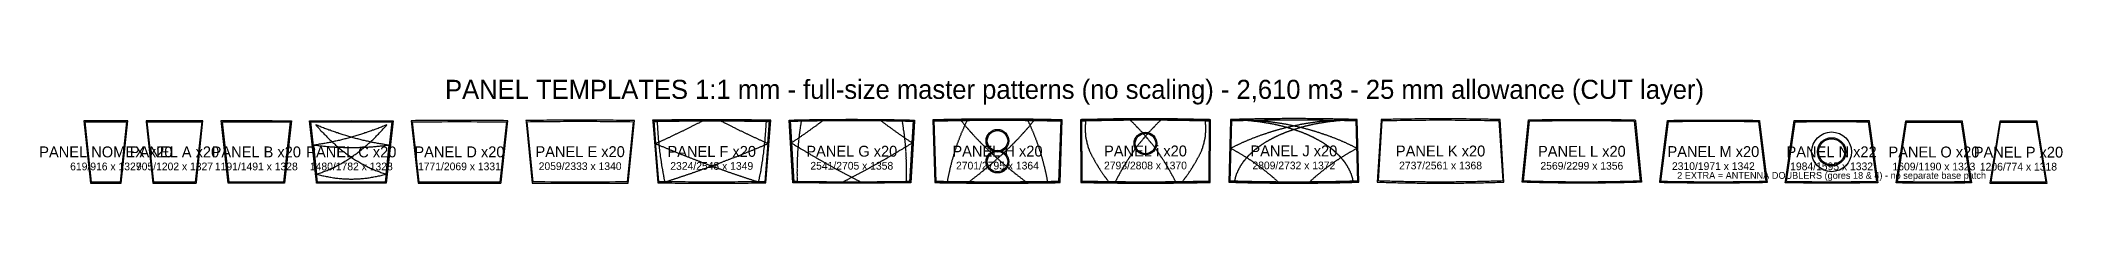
# Model space of a CAD drawing. Header units: millimetres. Extents: x -953 to 43463, y -25 to 2275.
import ezdxf
from ezdxf.enums import TextEntityAlignment as Align

# ---------------------------------------------------------------- set-up
doc = ezdxf.new("R2010")
doc.units = ezdxf.units.MM
for name, color, linetype in [('CUT', 7, 'Continuous'), ('FEATURE', 1, 'Continuous'), ('SEW', 8, 'Continuous'), ('TEXT', 7, 'Continuous')]:
    doc.layers.add(name, color=color, linetype=linetype)

msp = doc.modelspace()

# ---------------------------------------------------------------- texts
at = {"layer": 'TEXT'}
for s, height, p in [('PANEL TEMPLATES 1:1 mm - full-size master patterns (no scaling) - 2,610 m3 - 25 mm allowance (CUT layer)', 420, (21761, 2043)), ('PANEL NOMEX x20', 240, (483, 664)), ('PANEL A x20', 240, (1991, 664)), ('PANEL B x20', 240, (3788, 664)), ('PANEL C x20', 240, (5875, 664)), ('PANEL D x20', 240, (8250, 665)), ('PANEL E x20', 240, (10901, 670)), ('PANEL F x20', 240, (13792, 675)), ('2324/2548 x 1349', 170, (13792, 355)), ('PANEL G x20', 240, (16868, 679)), ('2541/2705 x 1358', 170, (16868, 359)), ('PANEL H x20', 240, (20068, 682)), ('2701/2795 x 1364', 170, (20068, 362)), ('2793/2808 x 1370', 170, (23319, 365)), ('PANEL i x20', 240, (23319, 685)), ('PANEL J x20', 240, (26578, 686)), ('2809/2732 x 1372', 170, (26578, 366)), ('PANEL K x20', 240, (29801, 684)), ('2737/2561 x 1368', 170, (29801, 364)), ('PANEL L x20', 240, (32904, 678)), ('2569/2299 x 1356', 170, (32904, 358)), ('PANEL M x20', 240, (35793, 671)), ('2310/1971 x 1342', 170, (35793, 351)), ('PANEL N x22', 240, (38390, 666)), ('PANEL O x20', 240, (40637, 662)), ('PANEL P x20', 240, (42494, 659)), ('619/916 x 1327', 170, (483, 344)), ('905/1202 x 1327', 170, (1991, 344)), ('1191/1491 x 1328', 170, (3788, 344)), ('1480/1782 x 1328', 170, (5875, 344)), ('1771/2069 x 1331', 170, (8250, 345)), ('2059/2333 x 1340', 170, (10901, 350)), ('2 EXTRA = ANTENNA DOUBLERS (gores 18 & 4) - no separate base patch', 150, (38390, 146)), ('1984/1595 x 1332', 170, (38390, 346)), ('1609/1190 x 1323', 170, (40637, 342)), ('1206/774 x 1318', 170, (42494, 339))]:
    msp.add_text(s, height=height, dxfattribs=at).set_placement(p, align=Align.MIDDLE_CENTER)

# ---------------------------------------------------------------- linework, layer by layer
at = {"layer": 'CUT'}
for points in [[(966, 1352), (0, 1352), (148, -25), (817, -25), (966, 1352)], [(2471, -3), (2617, 1352), (2440, 1352), (2291, 1352), (2141, 1352), (1991, 1352), (1884, 1352), (1777, 1352), (1669, 1352), (1562, 1352), (1478, 1352), (1393, 1352), (1366, 1352), (1369, 1325), (1514, -25), (1537, -25), (1608, -25), (1679, -25), (1835, -25), (1991, -25), (2105, -25), (2219, -25), (2333, -25), (2446, -25), (2469, -25), (2471, -3)], [(4408, -25), (3167, -24), (3017, 1353), (3087, 1353), (3108, 1353), (3129, 1353), (3170, 1353), (3212, 1353), (3254, 1353), (3295, 1353), (3337, 1353), (3379, 1353), (3419, 1353), (3459, 1353), (3479, 1353), (3499, 1353), (3520, 1353), (3540, 1353), (3546, 1353), (3553, 1353), (3556, 1353), (3559, 1353), (3563, 1353), (3566, 1353), (3571, 1353), (3577, 1353), (3582, 1353), (3588, 1353), (3594, 1353), (3599, 1353), (3605, 1353), (3610, 1353), (3624, 1353), (3638, 1353), (3645, 1353), (3652, 1353), (3659, 1353), (3666, 1353), (3678, 1353), (3690, 1353), (3703, 1353), (3715, 1353), (3733, 1353), (3751, 1353), (3770, 1353), (3788, 1353), (3825, 1353), (3861, 1353), (3902, 1353), (3943, 1353), (3984, 1353), (4025, 1353), (4052, 1353), (4079, 1353), (4107, 1353), (4134, 1353), (4183, 1352), (4231, 1352), (4280, 1352), (4328, 1352), (4342, 1352), (4356, 1352), (4370, 1352), (4384, 1352), (4389, 1352), (4393, 1352), (4398, 1352), (4402, 1352), (4412, 1352), (4421, 1352), (4430, 1352), (4440, 1352), (4450, 1352), (4461, 1352), (4469, 1352), (4477, 1352), (4485, 1352), (4493, 1352), (4512, 1352), (4531, 1352), (4559, 1352), (4408, -25)], [(5107, -3), (4959, 1352), (4987, 1352), (5226, 1352), (5466, 1352), (5670, 1352), (5875, 1353), (6080, 1352), (6285, 1352), (6524, 1352), (6763, 1352), (6791, 1352), (6640, -25), (6617, -25), (6432, -25), (6246, -25), (6060, -25), (5875, -25), (5689, -25), (5503, -25), (5318, -25), (5132, -25), (5109, -25), (5107, -3)], [(9163, -3), (9310, 1352), (9282, 1352), (9218, 1353), (9153, 1353), (9024, 1354), (8895, 1354), (8766, 1355), (8637, 1355), (8508, 1356), (8379, 1356), (8250, 1356), (8121, 1356), (7992, 1356), (7863, 1355), (7734, 1355), (7605, 1354), (7476, 1354), (7347, 1353), (7283, 1353), (7218, 1352), (7191, 1352), (7340, -25), (7362, -25), (7418, -25), (7473, -25), (7528, -25), (7584, -25), (7750, -25), (7917, -25), (8083, -25), (8250, -25), (8416, -25), (8583, -25), (8750, -25), (8916, -25), (9027, -25), (9138, -25), (9161, -25), (9163, -3)], [(9712, 1328), (9847, -22), (9869, -22), (9998, -23), (10127, -23), (10256, -24), (10385, -24), (10514, -24), (10643, -25), (10772, -25), (10901, -25), (11030, -25), (11159, -25), (11288, -24), (11417, -24), (11546, -24), (11675, -23), (11804, -23), (11933, -22), (11956, -22), (12093, 1355), (12066, 1355), (11993, 1357), (11920, 1358), (11847, 1359), (11775, 1359), (11702, 1360), (11629, 1361), (11556, 1362), (11484, 1362), (11411, 1363), (11338, 1363), (11265, 1364), (11192, 1364), (11120, 1364), (11047, 1364), (10974, 1365), (10901, 1365), (10828, 1365), (10756, 1364), (10683, 1364), (10610, 1364), (10537, 1364), (10464, 1363), (10391, 1363), (10319, 1362), (10246, 1362), (10173, 1361), (10100, 1360), (10028, 1359), (9955, 1359), (9882, 1358), (9810, 1357), (9737, 1355), (9710, 1355), (9712, 1328)], [(12495, 1335), (12605, -17), (12627, -18), (12700, -19), (12773, -19), (12846, -20), (12918, -21), (12991, -22), (13064, -22), (13136, -23), (13209, -23), (13282, -24), (13355, -24), (13428, -24), (13500, -25), (13573, -25), (13646, -25), (13719, -25), (13792, -25), (13865, -25), (13937, -25), (14010, -25), (14083, -25), (14156, -24), (14229, -24), (14301, -24), (14374, -23), (14447, -23), (14520, -22), (14592, -22), (14665, -21), (14738, -20), (14811, -19), (14883, -19), (14956, -18), (14979, -17), (15091, 1361), (15064, 1362), (14985, 1363), (14905, 1365), (14826, 1366), (14746, 1367), (14667, 1368), (14587, 1369), (14508, 1370), (14428, 1371), (14349, 1372), (14269, 1373), (14190, 1373), (14110, 1374), (14030, 1374), (13951, 1374), (13871, 1374), (13792, 1374), (13712, 1374), (13632, 1374), (13553, 1374), (13473, 1374), (13394, 1373), (13314, 1373), (13235, 1372), (13155, 1371), (13076, 1370), (12996, 1369), (12917, 1368), (12837, 1367), (12758, 1366), (12678, 1365), (12599, 1363), (12519, 1362), (12493, 1361), (12495, 1335)], [(18244, 1339), (18164, -15), (18140, -15), (18061, -16), (17981, -18), (17902, -19), (17823, -20), (17743, -20), (17664, -21), (17584, -22), (17505, -23), (17425, -23), (17346, -24), (17266, -24), (17186, -24), (17107, -25), (17027, -25), (16948, -25), (16868, -25), (16789, -25), (16709, -25), (16629, -25), (16550, -24), (16470, -24), (16391, -24), (16311, -23), (16231, -23), (16152, -22), (16072, -21), (15993, -20), (15914, -20), (15834, -19), (15755, -18), (15675, -16), (15596, -15), (15573, -15), (15491, 1365), (15516, 1366), (15601, 1368), (15685, 1370), (15769, 1372), (15853, 1373), (15937, 1375), (15980, 1375), (16022, 1376), (16064, 1377), (16106, 1377), (16148, 1378), (16190, 1379), (16233, 1379), (16275, 1380), (16317, 1380), (16359, 1380), (16401, 1381), (16444, 1381), (16486, 1381), (16528, 1382), (16570, 1382), (16612, 1382), (16655, 1382), (16697, 1382), (16739, 1383), (16782, 1383), (16824, 1383), (16866, 1383), (16908, 1383), (16951, 1383), (16993, 1383), (17036, 1382), (17078, 1382), (17120, 1382), (17162, 1382), (17205, 1382), (17247, 1381), (17290, 1381), (17332, 1381), (17374, 1380), (17416, 1380), (17459, 1380), (17501, 1379), (17544, 1379), (17586, 1378), (17628, 1377), (17670, 1377), (17713, 1376), (17755, 1375), (17797, 1375), (17840, 1374), (17882, 1373), (17966, 1372), (18051, 1370), (18135, 1368), (18220, 1366), (18246, 1365), (18244, 1339)], [(21465, 1370), (21422, 1371), (21378, 1372), (21335, 1373), (21291, 1374), (21247, 1375), (21204, 1376), (21160, 1377), (21117, 1378), (21073, 1379), (21029, 1380), (20986, 1381), (20942, 1381), (20899, 1382), (20855, 1383), (20811, 1383), (20768, 1384), (20724, 1385), (20680, 1385), (20636, 1386), (20593, 1386), (20549, 1386), (20505, 1387), (20462, 1387), (20418, 1388), (20374, 1388), (20330, 1388), (20287, 1388), (20243, 1388), (20199, 1389), (20156, 1389), (20112, 1389), (20068, 1389), (20024, 1389), (19981, 1389), (19937, 1389), (19893, 1388), (19849, 1388), (19806, 1388), (19762, 1388), (19718, 1388), (19675, 1387), (19631, 1387), (19587, 1386), (19543, 1386), (19500, 1386), (19456, 1385), (19412, 1385), (19369, 1384), (19325, 1383), (19281, 1383), (19238, 1382), (19194, 1381), (19150, 1380), (19107, 1380), (19063, 1379), (19019, 1378), (18976, 1377), (18932, 1376), (18889, 1375), (18845, 1374), (18802, 1373), (18758, 1372), (18714, 1371), (18671, 1370), (18646, 1369), (18693, -12), (18716, -13), (18801, -14), (18885, -16), (18969, -17), (19053, -18), (19138, -19), (19222, -20), (19306, -21), (19390, -22), (19475, -23), (19559, -23), (19644, -24), (19728, -24), (19813, -24), (19897, -25), (19982, -25), (20066, -25), (20151, -25), (20235, -25), (20320, -24), (20405, -24), (20489, -24), (20574, -23), (20659, -23), (20743, -22), (20828, -21), (20912, -20), (20997, -19), (21082, -18), (21166, -17), (21251, -16), (21335, -14), (21420, -13), (21443, -12), (21490, 1369), (21465, 1370)], [(21891, 1349), (21898, -8), (21922, -9), (21966, -10), (22009, -11), (22053, -12), (22097, -12), (22140, -13), (22184, -14), (22227, -15), (22271, -16), (22315, -17), (22358, -17), (22402, -18), (22446, -19), (22489, -19), (22533, -20), (22576, -20), (22620, -21), (22664, -21), (22707, -22), (22751, -22), (22795, -23), (22839, -23), (22882, -23), (22926, -24), (22970, -24), (23013, -24), (23057, -24), (23101, -25), (23145, -25), (23188, -25), (23232, -25), (23276, -25), (23319, -25), (23363, -25), (23407, -25), (23451, -25), (23494, -25), (23538, -25), (23582, -24), (23625, -24), (23669, -24), (23713, -24), (23757, -23), (23800, -23), (23844, -23), (23888, -22), (23932, -22), (23975, -21), (24019, -21), (24106, -20), (24150, -19), (24193, -19), (24237, -18), (24281, -17), (24324, -17), (24368, -16), (24411, -15), (24455, -14), (24499, -13), (24542, -12), (24586, -12), (24629, -11), (24673, -10), (24717, -9), (24741, -8), (24748, 1374), (24724, 1375), (24680, 1376), (24637, 1377), (24593, 1378), (24549, 1379), (24505, 1380), (24462, 1381), (24418, 1382), (24374, 1383), (24330, 1384), (24287, 1385), (24243, 1386), (24199, 1387), (24155, 1388), (24112, 1388), (24068, 1389), (24024, 1390), (23980, 1390), (23936, 1391), (23892, 1391), (23849, 1392), (23805, 1392), (23761, 1393), (23717, 1393), (23673, 1393), (23629, 1394), (23585, 1394), (23541, 1394), (23497, 1394), (23453, 1395), (23410, 1395), (23366, 1395), (23322, 1395), (23278, 1395), (23234, 1395), (23190, 1395), (23146, 1394), (23102, 1394), (23058, 1394), (23014, 1394), (22970, 1393), (22926, 1393), (22882, 1393), (22838, 1392), (22794, 1392), (22750, 1391), (22706, 1391), (22662, 1390), (22618, 1390), (22574, 1389), (22530, 1388), (22486, 1388), (22442, 1387), (22398, 1386), (22354, 1385), (22310, 1384), (22266, 1383), (22222, 1382), (22178, 1381), (22134, 1380), (22090, 1379), (22047, 1378), (22003, 1377), (21959, 1376), (21915, 1375), (21890, 1374), (21891, 1349)], [(25186, 1354), (25148, -3), (25173, -4), (25217, -5), (25261, -6), (25305, -7), (25349, -9), (25393, -10), (25437, -11), (25480, -12), (25524, -13), (25568, -14), (25612, -15), (25656, -16), (25700, -17), (25744, -17), (25788, -18), (25832, -19), (25876, -20), (25920, -20), (25964, -21), (26008, -21), (26052, -22), (26096, -22), (26140, -23), (26184, -23), (26228, -24), (26272, -24), (26316, -24), (26360, -24), (26404, -25), (26448, -25), (26492, -25), (26536, -25), (26580, -25), (26624, -25), (26668, -25), (26712, -25), (26756, -25), (26800, -24), (26844, -24), (26888, -24), (26932, -24), (26976, -23), (27019, -23), (27063, -22), (27107, -22), (27151, -21), (27195, -21), (27239, -20), (27283, -20), (27326, -19), (27370, -18), (27414, -17), (27458, -17), (27502, -16), (27545, -15), (27589, -14), (27633, -13), (27677, -12), (27720, -11), (27764, -10), (27808, -9), (27851, -7), (27895, -6), (27939, -5), (27983, -4), (28007, -3), (27969, 1378), (27946, 1378), (27903, 1380), (27860, 1381), (27818, 1382), (27775, 1383), (27732, 1384), (27690, 1385), (27647, 1386), (27604, 1387), (27562, 1388), (27519, 1388), (27476, 1389), (27434, 1390), (27391, 1391), (27348, 1391), (27305, 1392), (27263, 1392), (27220, 1393), (27177, 1394), (27134, 1394), (27091, 1395), (27049, 1395), (27006, 1395), (26963, 1396), (26920, 1396), (26878, 1396), (26835, 1397), (26792, 1397), (26749, 1397), (26706, 1397), (26664, 1397), (26621, 1397), (26578, 1397), (26535, 1397), (26492, 1397), (26450, 1397), (26407, 1397), (26364, 1397), (26321, 1397), (26278, 1396), (26236, 1396), (26193, 1396), (26150, 1395), (26107, 1395), (26064, 1395), (26022, 1394), (25979, 1394), (25936, 1393), (25893, 1392), (25851, 1392), (25808, 1391), (25765, 1391), (25722, 1390), (25680, 1389), (25637, 1388), (25594, 1388), (25552, 1387), (25509, 1386), (25466, 1385), (25424, 1384), (25381, 1383), (25338, 1382), (25296, 1381), (25253, 1380), (25210, 1378), (25187, 1378), (25186, 1354)], [(28494, 1354), (28407, 0), (28433, -1), (28476, -3), (28518, -4), (28561, -5), (28604, -7), (28646, -8), (28689, -9), (28732, -10), (28774, -11), (28817, -12), (28860, -14), (28903, -15), (28945, -16), (28988, -16), (29031, -17), (29073, -18), (29116, -19), (29159, -20), (29202, -20), (29245, -21), (29287, -22), (29330, -22), (29373, -23), (29416, -23), (29458, -23), (29501, -24), (29544, -24), (29587, -24), (29630, -25), (29672, -25), (29715, -25), (29758, -25), (29801, -25), (29844, -25), (29886, -25), (29929, -25), (29972, -25), (30015, -24), (30058, -24), (30101, -24), (30143, -23), (30186, -23), (30229, -23), (30272, -22), (30314, -22), (30357, -21), (30400, -20), (30443, -20), (30486, -19), (30528, -18), (30571, -17), (30614, -16), (30657, -16), (30699, -15), (30742, -14), (30785, -12), (30827, -11), (30870, -10), (30913, -9), (30955, -8), (30998, -7), (31041, -5), (31083, -4), (31126, -3), (31169, -1), (31194, 0), (31107, 1377), (31084, 1378), (31044, 1379), (31004, 1380), (30964, 1381), (30924, 1381), (30884, 1382), (30843, 1383), (30763, 1385), (30683, 1386), (30603, 1387), (30523, 1388), (30443, 1389), (30363, 1390), (30282, 1391), (30202, 1392), (30122, 1392), (30042, 1393), (29961, 1393), (29881, 1393), (29801, 1393), (29721, 1393), (29640, 1393), (29560, 1393), (29480, 1392), (29400, 1392), (29319, 1391), (29239, 1390), (29159, 1389), (29079, 1388), (28999, 1387), (28918, 1386), (28838, 1385), (28758, 1383), (28718, 1382), (28678, 1381), (28638, 1381), (28598, 1380), (28558, 1379), (28518, 1378), (28495, 1377), (28494, 1354)], [(34081, 1348), (34214, -4), (34187, -5), (34147, -6), (34108, -7), (34069, -8), (34030, -9), (33990, -10), (33951, -11), (33912, -12), (33872, -13), (33831, -14), (33791, -15), (33750, -16), (33709, -17), (33668, -18), (33628, -18), (33587, -19), (33546, -20), (33505, -20), (33464, -21), (33423, -22), (33383, -22), (33342, -23), (33301, -23), (33260, -23), (33219, -24), (33180, -24), (33141, -24), (33101, -24), (33062, -25), (33022, -25), (32983, -25), (32943, -25), (32904, -25), (32865, -25), (32825, -25), (32786, -25), (32746, -25), (32707, -24), (32667, -24), (32628, -24), (32588, -24), (32548, -23), (32507, -23), (32466, -23), (32425, -22), (32384, -22), (32344, -21), (32303, -20), (32262, -20), (32221, -19), (32180, -18), (32140, -18), (32099, -17), (32058, -16), (32017, -15), (31976, -14), (31936, -13), (31896, -12), (31857, -11), (31818, -10), (31778, -9), (31739, -8), (31700, -7), (31660, -6), (31621, -5), (31594, -4), (31729, 1370), (31752, 1370), (31822, 1372), (31893, 1373), (31964, 1374), (32034, 1375), (32108, 1376), (32181, 1376), (32254, 1377), (32328, 1378), (32400, 1379), (32472, 1379), (32544, 1380), (32616, 1380), (32688, 1380), (32760, 1380), (32832, 1380), (32904, 1380), (32976, 1380), (33048, 1380), (33120, 1380), (33192, 1380), (33264, 1380), (33336, 1379), (33408, 1379), (33480, 1378), (33552, 1377), (33624, 1376), (33696, 1376), (33768, 1375), (33840, 1374), (33912, 1373), (33984, 1372), (34056, 1370), (34078, 1370), (34081, 1348)], [(36806, 1338), (36973, -12), (36946, -13), (36874, -14), (36802, -16), (36730, -17), (36658, -18), (36586, -19), (36514, -20), (36442, -21), (36370, -22), (36298, -23), (36226, -23), (36154, -24), (36082, -24), (36010, -25), (35938, -25), (35865, -25), (35793, -25), (35721, -25), (35649, -25), (35577, -25), (35505, -24), (35433, -24), (35361, -23), (35289, -23), (35217, -22), (35145, -21), (35073, -20), (35001, -19), (34929, -18), (34857, -17), (34785, -16), (34713, -14), (34641, -13), (34614, -12), (34617, 15), (34783, 1359), (34805, 1360), (34867, 1360), (34928, 1361), (34990, 1362), (35052, 1363), (35114, 1363), (35175, 1364), (35237, 1365), (35299, 1365), (35360, 1366), (35422, 1366), (35484, 1366), (35546, 1366), (35608, 1367), (35669, 1367), (35731, 1367), (35793, 1367), (35855, 1367), (35917, 1367), (35978, 1367), (36040, 1366), (36102, 1366), (36164, 1366), (36226, 1366), (36288, 1365), (36349, 1365), (36411, 1364), (36473, 1363), (36535, 1363), (36597, 1362), (36658, 1361), (36720, 1360), (36782, 1360), (36804, 1359), (36806, 1338)], [(39216, 1332), (39407, -16), (39379, -16), (39317, -17), (39255, -18), (39193, -19), (39132, -20), (39070, -21), (39008, -22), (38946, -22), (38884, -23), (38823, -23), (38761, -24), (38699, -24), (38637, -24), (38575, -25), (38513, -25), (38452, -25), (38390, -25), (38328, -25), (38266, -25), (38204, -25), (38143, -24), (38081, -24), (38019, -24), (37957, -23), (37895, -23), (37834, -22), (37772, -22), (37710, -21), (37648, -20), (37587, -19), (37525, -18), (37463, -17), (37402, -16), (37373, -16), (37377, 12), (37568, 1353), (37589, 1353), (37639, 1354), (37689, 1354), (37739, 1355), (37789, 1355), (37839, 1355), (37889, 1356), (37939, 1356), (37989, 1356), (38039, 1357), (38089, 1357), (38139, 1357), (38189, 1357), (38239, 1357), (38289, 1357), (38339, 1357), (38389, 1357), (38440, 1357), (38490, 1357), (38540, 1357), (38590, 1357), (38640, 1357), (38690, 1357), (38740, 1357), (38790, 1356), (38840, 1356), (38890, 1356), (38941, 1355), (38991, 1355), (39041, 1355), (39091, 1354), (39141, 1354), (39191, 1353), (39213, 1353), (39216, 1332)], [(41260, 1326), (41466, -20), (41438, -20), (41378, -21), (41319, -22), (41259, -22), (41200, -23), (41146, -23), (41093, -23), (41040, -24), (40986, -24), (40943, -24), (40899, -24), (40856, -25), (40812, -25), (40768, -25), (40725, -25), (40681, -25), (40638, -25), (40594, -25), (40550, -25), (40507, -25), (40463, -25), (40376, -24), (40290, -24), (40236, -24), (40182, -23), (40127, -23), (40073, -23), (40010, -22), (39947, -22), (39919, -21), (39892, -21), (39864, -21), (39836, -20), (39807, -20), (40017, 1347), (40038, 1347), (40077, 1347), (40115, 1348), (40153, 1348), (40192, 1348), (40268, 1348), (40345, 1348), (40363, 1348), (40382, 1348), (40400, 1348), (40418, 1348), (40436, 1348), (40454, 1348), (40472, 1348), (40491, 1348), (40527, 1348), (40563, 1348), (40581, 1348), (40600, 1348), (40618, 1348), (40636, 1348), (40654, 1348), (40672, 1348), (40691, 1348), (40709, 1348), (40745, 1348), (40782, 1348), (40800, 1348), (40818, 1348), (40836, 1348), (40855, 1348), (40873, 1348), (40891, 1348), (40909, 1348), (40927, 1348), (41004, 1348), (41081, 1348), (41120, 1348), (41158, 1348), (41178, 1347), (41197, 1347), (41216, 1347), (41236, 1347), (41257, 1347), (41260, 1326)], [(43118, 5), (42907, 1343), (42082, 1343), (41866, -24), (41896, -24), (42046, -24), (42196, -25), (42346, -25), (42496, -25), (42645, -25), (42794, -25), (42944, -24), (43093, -24), (43122, -24), (43118, 5)]]:
    msp.add_lwpolyline(points, close=True, dxfattribs=at)
at = {"layer": 'FEATURE'}
for points in [[(12567, 842), (12582, 836), (12597, 829), (12612, 824), (12628, 817), (12638, 811), (12653, 804), (12669, 799), (12684, 792), (12699, 785), (12714, 781), (12729, 774), (12745, 767), (12760, 760), (12775, 756), (12790, 749), (12805, 742), (12820, 737), (12835, 731), (12846, 724), (12861, 719), (12876, 712), (12891, 705), (12906, 701), (12921, 694), (12936, 687), (12951, 683), (12966, 676), (12981, 669), (12996, 664), (13011, 658), (13026, 653), (13041, 646), (13056, 639), (13071, 635), (13086, 628), (13100, 623), (13115, 616), (13125, 610), (13140, 605), (13155, 598), (13170, 594), (13185, 587), (13199, 582), (13214, 575), (13229, 571), (13244, 564), (13259, 559), (13273, 553), (13288, 548), (13303, 541), (13317, 537), (13332, 530), (13347, 525), (13362, 518), (13376, 514), (13391, 507), (13406, 502), (13420, 495), (13435, 491), (13449, 484), (13464, 479), (13479, 473), (13493, 468), (13508, 463), (13522, 457), (13537, 452), (13551, 445), (13566, 441), (13580, 434), (13595, 429), (13609, 425), (13624, 418), (13638, 413), (13653, 409), (13667, 402), (13677, 397), (13691, 393), (13706, 386), (13720, 381), (13735, 374), (13749, 370), (13763, 365), (13778, 361), (13792, 354), (13806, 349), (13821, 345), (13835, 338), (13849, 333), (13864, 329), (13878, 322), (13892, 317), (13906, 313), (13921, 308), (13935, 301), (13949, 297), (13963, 292), (13978, 288), (13992, 281), (14006, 276), (14020, 272), (14034, 267), (14049, 263), (14063, 256), (14077, 251), (14091, 247), (14105, 242), (14119, 237), (14133, 231), (14147, 226), (14161, 221), (14175, 217), (14190, 212), (14204, 208), (14218, 201), (14232, 196), (14246, 192), (14260, 187), (14274, 183), (14288, 178), (14302, 174), (14316, 169), (14330, 164), (14343, 158), (14357, 153), (14371, 148), (14385, 144), (14399, 139), (14413, 135), (14427, 130), (14441, 126), (14455, 121), (14469, 116), (14483, 112), (14496, 107), (14510, 103), (14524, 98), (14538, 94), (14552, 89), (14565, 84), (14579, 80), (14593, 75), (14607, 71), (14621, 66), (14634, 62), (14648, 57), (14662, 53), (14676, 48), (14689, 43), (14703, 39), (14717, 34), (14730, 30), (14744, 27), (14758, 23), (14772, 18), (14785, 14), (14799, 9), (14812, 5), (14826, 0), (14827, 16), (14829, 32), (14834, 48), (14836, 64), (14842, 78), (14843, 94), (14844, 110), (14850, 126), (14851, 142), (14852, 158), (14858, 174), (14860, 187), (14866, 203), (14867, 219), (14868, 235), (14874, 251), (14875, 265), (14876, 281), (14878, 297), (14884, 313), (14885, 329), (14886, 342), (14892, 358), (14893, 374), (14895, 390), (14896, 404), (14902, 420), (14903, 436), (14904, 452), (14905, 466), (14911, 482), (14912, 498), (14914, 511), (14915, 527), (14916, 543), (14922, 559), (14923, 573), (14924, 589), (14926, 605), (14927, 619), (14933, 635), (14934, 651), (14935, 664), (14936, 680), (14937, 696), (14938, 710), (14940, 726), (14946, 740), (14947, 756), (14948, 772), (14949, 785), (14950, 801), (14951, 815), (14952, 831), (14954, 847), (14955, 861), (14961, 877), (14962, 890), (14963, 906), (14964, 920), (14965, 936), (14966, 952), (14967, 966), (14968, 982), (14969, 995), (14970, 1011), (14971, 1025), (14972, 1041), (14973, 1055), (14975, 1071), (14976, 1084), (14977, 1100), (14978, 1114), (14979, 1130), (14980, 1144), (14981, 1160), (14982, 1174), (14983, 1190), (14984, 1203), (14985, 1217), (14986, 1233), (14987, 1247), (14988, 1263), (14988, 1276), (14990, 1292), (14990, 1306), (14991, 1320), (14987, 1336), (14988, 1349), (14988, 1349), (12519, 1349), (12556, 847), (12567, 842)], [(12561, 849), (12575, 856), (12590, 861), (12604, 868), (12618, 874), (12633, 881), (12642, 888), (12657, 893), (12671, 900), (12685, 906), (12700, 913), (12714, 920), (12729, 927), (12743, 932), (12758, 938), (12772, 945), (12782, 952), (12796, 959), (12811, 966), (12825, 973), (12840, 979), (12855, 984), (12869, 991), (12884, 998), (12893, 1005), (12908, 1011), (12923, 1018), (12937, 1025), (12952, 1032), (12966, 1039), (12981, 1046), (12996, 1053), (13006, 1059), (13020, 1066), (13035, 1071), (13050, 1078), (13065, 1084), (13079, 1091), (13094, 1098), (13104, 1105), (13119, 1112), (13133, 1119), (13148, 1126), (13163, 1132), (13178, 1139), (13188, 1146), (13203, 1153), (13217, 1160), (13232, 1167), (13247, 1176), (13262, 1183), (13272, 1190), (13287, 1196), (13302, 1203), (13317, 1210), (13332, 1217), (13347, 1224), (13357, 1231), (13372, 1237), (13387, 1244), (13402, 1251), (13417, 1258), (13427, 1265), (13442, 1274), (13457, 1281), (13472, 1288), (13487, 1295), (13497, 1301), (13512, 1308), (13527, 1315), (13543, 1324), (13558, 1331), (13568, 1338), (13583, 1345), (13593, 1349), (12519, 1349), (12556, 847), (12561, 849)], [(12771, 5), (12785, 9), (12798, 14), (12812, 18), (12825, 23), (12839, 27), (12853, 30), (12867, 34), (12880, 39), (12894, 43), (12908, 48), (12922, 53), (12935, 57), (12949, 62), (12963, 66), (12977, 71), (12990, 75), (13004, 80), (13018, 84), (13032, 89), (13045, 94), (13059, 98), (13073, 103), (13087, 107), (13101, 112), (13115, 116), (13129, 121), (13142, 126), (13156, 130), (13170, 135), (13184, 139), (13198, 144), (13212, 148), (13226, 153), (13240, 158), (13254, 164), (13268, 169), (13282, 174), (13296, 178), (13310, 183), (13324, 187), (13338, 192), (13352, 196), (13366, 201), (13380, 208), (13394, 212), (13408, 217), (13422, 221), (13436, 226), (13450, 231), (13464, 237), (13478, 242), (13492, 247), (13507, 251), (13521, 256), (13535, 263), (13549, 267), (13563, 272), (13577, 276), (13592, 281), (13606, 288), (13620, 292), (13634, 297), (13648, 301), (13663, 308), (13677, 313), (13691, 317), (13705, 322), (13720, 329), (13734, 333), (13748, 338), (13763, 345), (13777, 349), (13791, 354), (13806, 361), (13820, 365), (13834, 370), (13849, 374), (13863, 381), (13878, 386), (13892, 393), (13906, 397), (13916, 402), (13930, 409), (13945, 413), (13959, 418), (13974, 425), (13988, 429), (14003, 434), (14017, 441), (14032, 445), (14046, 452), (14061, 457), (14076, 463), (14090, 468), (14105, 473), (14119, 479), (14134, 484), (14149, 491), (14163, 495), (14178, 502), (14192, 507), (14207, 514), (14222, 518), (14236, 525), (14251, 530), (14266, 537), (14281, 541), (14295, 548), (14310, 553), (14325, 559), (14340, 564), (14354, 571), (14369, 575), (14384, 582), (14399, 587), (14414, 594), (14428, 598), (14443, 605), (14458, 610), (14468, 616), (14483, 623), (14498, 628), (14513, 635), (14528, 639), (14543, 646), (14558, 653), (14572, 658), (14587, 664), (14602, 669), (14617, 676), (14632, 683), (14647, 687), (14662, 694), (14678, 701), (14692, 705), (14708, 712), (14723, 719), (14738, 724), (14748, 731), (14763, 737), (14778, 742), (14793, 749), (14808, 756), (14824, 760), (14839, 767), (14854, 774), (14869, 781), (14884, 785), (14900, 792), (14915, 799), (14930, 804), (14945, 811), (14956, 817), (14971, 824), (14986, 829), (15001, 836), (15017, 842), (15027, 847), (15064, 1349), (12595, 1349), (12595, 1349), (12596, 1336), (12592, 1320), (12593, 1306), (12594, 1292), (12595, 1276), (12596, 1263), (12597, 1247), (12598, 1233), (12599, 1217), (12600, 1203), (12601, 1190), (12602, 1174), (12603, 1160), (12604, 1144), (12605, 1130), (12606, 1114), (12607, 1100), (12608, 1084), (12609, 1071), (12610, 1055), (12611, 1041), (12612, 1025), (12613, 1011), (12614, 995), (12615, 982), (12616, 966), (12617, 952), (12618, 936), (12619, 920), (12620, 906), (12622, 890), (12623, 877), (12629, 861), (12630, 847), (12631, 831), (12632, 815), (12633, 801), (12634, 785), (12635, 772), (12637, 756), (12638, 740), (12644, 726), (12645, 710), (12646, 696), (12647, 680), (12648, 664), (12649, 651), (12651, 635), (12657, 619), (12658, 605), (12659, 589), (12660, 573), (12661, 559), (12667, 543), (12669, 527), (12670, 511), (12671, 498), (12672, 482), (12678, 466), (12679, 452), (12680, 436), (12682, 420), (12688, 404), (12689, 390), (12690, 374), (12691, 358), (12697, 342), (12698, 329), (12700, 313), (12706, 297), (12707, 281), (12708, 265), (12709, 251), (12715, 235), (12717, 219), (12718, 203), (12724, 187), (12725, 174), (12731, 158), (12732, 142), (12733, 126), (12739, 110), (12741, 94), (12742, 78), (12748, 64), (12749, 48), (12755, 32), (12756, 16), (12757, 0), (12771, 5)], [(14000, 1345), (14015, 1338), (14026, 1331), (14041, 1324), (14056, 1315), (14071, 1308), (14086, 1301), (14096, 1295), (14111, 1288), (14126, 1281), (14141, 1274), (14156, 1265), (14166, 1258), (14181, 1251), (14197, 1244), (14212, 1237), (14227, 1231), (14237, 1224), (14251, 1217), (14266, 1210), (14281, 1203), (14296, 1196), (14311, 1190), (14321, 1183), (14336, 1176), (14351, 1167), (14366, 1160), (14381, 1153), (14396, 1146), (14405, 1139), (14420, 1132), (14435, 1126), (14450, 1119), (14465, 1112), (14480, 1105), (14489, 1098), (14504, 1091), (14519, 1084), (14534, 1078), (14548, 1071), (14563, 1066), (14578, 1059), (14588, 1053), (14602, 1046), (14617, 1039), (14632, 1032), (14646, 1025), (14661, 1018), (14675, 1011), (14690, 1005), (14700, 998), (14714, 991), (14729, 984), (14743, 979), (14758, 973), (14773, 966), (14787, 959), (14802, 952), (14811, 945), (14826, 938), (14840, 932), (14855, 927), (14869, 920), (14884, 913), (14898, 906), (14912, 900), (14927, 893), (14941, 888), (14951, 881), (14965, 874), (14979, 868), (14994, 861), (15008, 856), (15023, 849), (15027, 847), (15064, 1349), (13990, 1349), (14000, 1345)], [(15547, 858), (15558, 852), (15574, 842), (15585, 833), (15601, 826), (15613, 817), (15629, 808), (15640, 801), (15656, 792), (15667, 783), (15684, 776), (15695, 767), (15711, 758), (15722, 751), (15738, 742), (15749, 733), (15765, 726), (15776, 717), (15793, 708), (15809, 701), (15820, 692), (15836, 685), (15847, 676), (15863, 667), (15874, 660), (15890, 651), (15901, 644), (15917, 635), (15928, 626), (15944, 619), (15960, 610), (15971, 603), (15987, 594), (15998, 587), (16014, 578), (16025, 571), (16041, 562), (16057, 555), (16068, 546), (16084, 536), (16094, 530), (16110, 520), (16126, 514), (16137, 505), (16153, 498), (16164, 489), (16180, 482), (16195, 473), (16206, 466), (16222, 457), (16233, 450), (16249, 443), (16264, 434), (16275, 427), (16291, 418), (16307, 411), (16317, 402), (16333, 395), (16349, 386), (16359, 379), (16375, 372), (16391, 363), (16402, 356), (16417, 347), (16433, 340), (16443, 333), (16459, 324), (16475, 317), (16485, 308), (16501, 301), (16517, 294), (16527, 285), (16543, 278), (16558, 272), (16569, 262), (16584, 256), (16600, 249), (16610, 240), (16626, 233), (16642, 226), (16657, 217), (16667, 210), (16683, 203), (16698, 194), (16709, 187), (16724, 180), (16740, 171), (16755, 164), (16765, 157), (16781, 151), (16796, 141), (16807, 135), (16822, 128), (16837, 121), (16853, 112), (16863, 105), (16878, 98), (16894, 91), (16909, 82), (16919, 75), (16935, 68), (16950, 62), (16965, 52), (16975, 46), (16991, 39), (17006, 32), (17021, 25), (17036, 18), (17046, 9), (17062, 2), (17066, 0), (18140, 0), (18220, 1358), (15517, 1358), (15541, 863), (15547, 858)], [(18065, 14), (18066, 30), (18067, 43), (18068, 59), (18069, 73), (18070, 87), (18071, 103), (18072, 116), (18068, 130), (18069, 146), (18069, 160), (18070, 173), (18071, 189), (18072, 203), (18073, 217), (18069, 231), (18070, 247), (18071, 260), (18071, 274), (18072, 290), (18068, 304), (18069, 317), (18070, 331), (18071, 347), (18072, 361), (18067, 374), (18068, 388), (18069, 402), (18070, 418), (18071, 431), (18066, 445), (18067, 459), (18068, 473), (18069, 489), (18064, 502), (18065, 516), (18066, 530), (18067, 543), (18062, 557), (18063, 571), (18064, 587), (18059, 600), (18060, 614), (18061, 628), (18062, 641), (18057, 655), (18058, 669), (18059, 683), (18054, 696), (18055, 710), (18056, 726), (18051, 740), (18052, 753), (18053, 767), (18048, 781), (18049, 794), (18049, 808), (18045, 822), (18046, 836), (18046, 849), (18042, 863), (18042, 877), (18038, 890), (18038, 904), (18039, 918), (18034, 931), (18035, 945), (18030, 959), (18031, 973), (18032, 986), (18027, 1000), (18027, 1011), (18023, 1025), (18023, 1039), (18024, 1052), (18019, 1066), (18020, 1080), (18015, 1094), (18016, 1107), (18011, 1121), (18011, 1135), (18006, 1146), (18007, 1160), (18002, 1173), (18003, 1187), (18003, 1201), (17999, 1215), (17999, 1228), (17994, 1240), (17995, 1253), (17990, 1267), (17990, 1281), (17985, 1294), (17986, 1306), (17981, 1320), (17976, 1333), (17976, 1347), (17972, 1358), (15517, 1358), (15596, 0), (18065, 0), (18065, 14)], [(16675, 2), (16690, 9), (16700, 18), (16715, 25), (16730, 32), (16746, 39), (16761, 46), (16771, 52), (16786, 62), (16802, 68), (16817, 75), (16827, 82), (16843, 91), (16858, 98), (16873, 105), (16883, 112), (16899, 121), (16914, 128), (16930, 135), (16940, 141), (16955, 151), (16971, 157), (16981, 164), (16997, 171), (17012, 180), (17027, 187), (17038, 194), (17053, 203), (17069, 210), (17079, 217), (17095, 226), (17110, 233), (17126, 240), (17136, 249), (17152, 256), (17167, 262), (17178, 272), (17193, 278), (17209, 285), (17220, 294), (17235, 301), (17251, 308), (17261, 317), (17277, 324), (17293, 333), (17303, 340), (17319, 347), (17335, 356), (17345, 363), (17361, 372), (17377, 379), (17387, 386), (17403, 395), (17419, 402), (17430, 411), (17445, 418), (17461, 427), (17472, 434), (17488, 443), (17504, 450), (17514, 457), (17530, 466), (17541, 473), (17557, 482), (17573, 489), (17583, 498), (17599, 505), (17610, 514), (17626, 520), (17642, 530), (17653, 536), (17669, 546), (17679, 555), (17695, 562), (17712, 571), (17722, 578), (17738, 587), (17749, 594), (17765, 603), (17776, 610), (17792, 619), (17808, 626), (17819, 635), (17835, 644), (17846, 651), (17862, 660), (17873, 667), (17889, 676), (17900, 685), (17916, 692), (17927, 701), (17944, 708), (17960, 717), (17971, 726), (17987, 733), (17998, 742), (18014, 751), (18025, 758), (18042, 767), (18053, 776), (18069, 783), (18080, 792), (18096, 801), (18107, 808), (18124, 817), (18135, 826), (18151, 833), (18162, 842), (18179, 852), (18190, 858), (18195, 863), (18220, 1358), (15517, 1358), (15596, 0), (16670, 0), (16675, 2)], [(15547, 868), (15562, 877), (15572, 886), (15588, 893), (15598, 902), (15613, 911), (15623, 920), (15639, 927), (15649, 936), (15665, 945), (15675, 954), (15685, 961), (15701, 970), (15711, 979), (15727, 989), (15737, 995), (15747, 1005), (15763, 1014), (15773, 1023), (15789, 1032), (15799, 1039), (15810, 1048), (15825, 1057), (15836, 1066), (15851, 1075), (15862, 1084), (15872, 1091), (15888, 1100), (15898, 1110), (15909, 1119), (15924, 1128), (15935, 1137), (15945, 1146), (15961, 1153), (15972, 1162), (15982, 1171), (15998, 1180), (16008, 1189), (16019, 1199), (16035, 1208), (16045, 1217), (16056, 1226), (16072, 1233), (16082, 1242), (16093, 1251), (16109, 1260), (16119, 1269), (16130, 1278), (16140, 1288), (16156, 1297), (16167, 1306), (16177, 1315), (16193, 1324), (16204, 1333), (16215, 1342), (16225, 1352), (16236, 1358), (15517, 1358), (15541, 863), (15547, 868)], [(15760, 1347), (15760, 1333), (15755, 1320), (15750, 1306), (15751, 1294), (15746, 1281), (15746, 1267), (15742, 1253), (15742, 1240), (15737, 1228), (15738, 1215), (15733, 1201), (15733, 1187), (15734, 1173), (15729, 1160), (15730, 1146), (15725, 1135), (15725, 1121), (15721, 1107), (15721, 1094), (15716, 1080), (15717, 1066), (15712, 1052), (15713, 1039), (15714, 1025), (15709, 1011), (15709, 1000), (15705, 986), (15705, 973), (15706, 959), (15701, 945), (15702, 931), (15697, 918), (15698, 904), (15699, 890), (15694, 877), (15695, 863), (15690, 849), (15691, 836), (15691, 822), (15687, 808), (15688, 794), (15688, 781), (15684, 767), (15684, 753), (15685, 740), (15681, 726), (15681, 710), (15682, 696), (15678, 683), (15678, 669), (15679, 655), (15675, 641), (15675, 628), (15676, 614), (15677, 600), (15672, 587), (15673, 571), (15674, 557), (15670, 543), (15670, 530), (15671, 516), (15672, 502), (15668, 489), (15668, 473), (15669, 459), (15670, 445), (15666, 431), (15666, 418), (15667, 402), (15668, 388), (15669, 374), (15665, 361), (15666, 347), (15666, 331), (15667, 317), (15668, 304), (15664, 290), (15665, 274), (15666, 260), (15666, 247), (15667, 231), (15663, 217), (15664, 203), (15665, 189), (15666, 173), (15667, 160), (15668, 146), (15669, 130), (15664, 116), (15665, 103), (15666, 87), (15667, 73), (15668, 59), (15669, 43), (15670, 30), (15671, 14), (15672, 0), (18140, 0), (18220, 1358), (15764, 1358), (15760, 1347)], [(17511, 1352), (17522, 1342), (17532, 1333), (17543, 1324), (17559, 1315), (17569, 1306), (17580, 1297), (17596, 1288), (17607, 1278), (17617, 1269), (17628, 1260), (17644, 1251), (17654, 1242), (17665, 1233), (17681, 1226), (17691, 1217), (17702, 1208), (17717, 1199), (17728, 1189), (17738, 1180), (17754, 1171), (17765, 1162), (17775, 1153), (17791, 1146), (17801, 1137), (17812, 1128), (17828, 1119), (17838, 1110), (17848, 1100), (17864, 1091), (17875, 1084), (17885, 1075), (17901, 1066), (17911, 1057), (17927, 1048), (17937, 1039), (17947, 1032), (17963, 1023), (17973, 1014), (17989, 1005), (17999, 995), (18010, 989), (18025, 979), (18035, 970), (18051, 961), (18061, 954), (18071, 945), (18087, 936), (18097, 927), (18113, 920), (18123, 911), (18138, 902), (18149, 893), (18164, 886), (18174, 877), (18190, 868), (18195, 863), (18220, 1358), (17500, 1358), (17511, 1352)], [(18671, 1364), (18717, 0), (21419, 0), (21465, 1364), (18671, 1364)], [(21171, 1), (21172, 14), (21167, 28), (21167, 42), (21162, 53), (21163, 67), (21158, 81), (21158, 94), (21153, 106), (21148, 119), (21149, 133), (21144, 144), (21144, 158), (21139, 172), (21140, 183), (21135, 197), (21130, 211), (21130, 222), (21125, 236), (21120, 249), (21121, 261), (21116, 275), (21116, 286), (21111, 300), (21106, 313), (21106, 325), (21101, 339), (21096, 350), (21097, 364), (21092, 375), (21087, 389), (21087, 402), (21082, 414), (21077, 428), (21077, 439), (21072, 453), (21067, 464), (21067, 478), (21062, 489), (21057, 503), (21057, 514), (21052, 528), (21047, 539), (21042, 553), (21042, 565), (21037, 578), (21032, 590), (21032, 601), (21027, 615), (21022, 626), (21017, 640), (21017, 651), (21012, 663), (21007, 676), (21002, 688), (21002, 702), (20997, 713), (20991, 724), (20986, 738), (20981, 749), (20981, 761), (20976, 775), (20971, 786), (20965, 797), (20960, 811), (20960, 823), (20955, 834), (20950, 848), (20945, 859), (20939, 870), (20939, 882), (20934, 896), (20929, 907), (20923, 918), (20918, 930), (20913, 944), (20913, 955), (20908, 966), (20902, 978), (20897, 991), (20892, 1003), (20886, 1014), (20881, 1026), (20875, 1037), (20876, 1051), (20870, 1062), (20865, 1074), (20859, 1085), (20854, 1097), (20849, 1108), (20843, 1119), (20838, 1131), (20832, 1144), (20827, 1156), (20821, 1167), (20816, 1179), (20816, 1190), (20811, 1202), (20805, 1213), (20800, 1224), (20794, 1236), (20789, 1247), (20783, 1259), (20778, 1270), (20772, 1281), (20767, 1293), (20761, 1304), (20756, 1316), (20750, 1327), (20745, 1339), (20739, 1350), (20733, 1361), (20732, 1364), (18671, 1364), (18717, 0), (21172, 0), (21171, 1)], [(18671, 1364), (18717, 0), (21419, 0), (21465, 1364), (18671, 1364)], [(19441, 3), (19452, 12), (19463, 21), (19473, 30), (19489, 39), (19500, 49), (19511, 58), (19521, 67), (19532, 76), (19548, 85), (19559, 94), (19569, 103), (19580, 112), (19591, 122), (19607, 131), (19618, 140), (19628, 149), (19639, 158), (19650, 167), (19661, 176), (19677, 186), (19688, 195), (19698, 206), (19709, 215), (19720, 224), (19731, 233), (19742, 243), (19758, 252), (19769, 261), (19779, 270), (19790, 279), (19801, 291), (19812, 300), (19823, 309), (19834, 318), (19844, 327), (19855, 336), (19872, 345), (19883, 357), (19893, 366), (19904, 375), (19915, 384), (19926, 393), (19937, 402), (19948, 414), (19959, 423), (19970, 432), (19981, 441), (19992, 450), (20003, 462), (20014, 471), (20025, 480), (20036, 489), (20046, 501), (20057, 510), (20068, 519), (20079, 528), (20090, 539), (20101, 549), (20112, 558), (20123, 567), (20135, 578), (20146, 587), (20157, 597), (20168, 606), (20179, 617), (20184, 626), (20195, 635), (20206, 647), (20217, 656), (20228, 665), (20240, 676), (20251, 686), (20262, 695), (20273, 706), (20278, 715), (20290, 724), (20301, 736), (20312, 745), (20323, 754), (20334, 765), (20345, 775), (20351, 784), (20362, 795), (20373, 804), (20384, 816), (20395, 825), (20401, 834), (20412, 845), (20423, 854), (20434, 866), (20446, 875), (20451, 884), (20462, 896), (20474, 905), (20485, 916), (20490, 925), (20502, 937), (20513, 946), (20524, 955), (20530, 966), (20541, 976), (20552, 987), (20558, 996), (20569, 1007), (20580, 1017), (20586, 1028), (20597, 1037), (20608, 1049), (20614, 1058), (20625, 1069), (20637, 1078), (20642, 1090), (20653, 1099), (20665, 1110), (20670, 1119), (20682, 1131), (20693, 1142), (20699, 1151), (20710, 1163), (20715, 1172), (20727, 1183), (20732, 1192), (20744, 1204), (20755, 1213), (20761, 1224), (20772, 1236), (20777, 1245), (20789, 1256), (20794, 1265), (20806, 1277), (20811, 1288), (20823, 1297), (20828, 1309), (20839, 1320), (20845, 1329), (20856, 1341), (20862, 1350), (20873, 1361), (20874, 1364), (18671, 1364), (18717, 0), (19436, 0), (19441, 3)], [(19403, 1361), (19397, 1350), (19392, 1339), (19386, 1327), (19380, 1316), (19375, 1304), (19369, 1293), (19364, 1281), (19358, 1270), (19353, 1259), (19347, 1247), (19342, 1236), (19336, 1224), (19331, 1213), (19326, 1202), (19320, 1190), (19320, 1179), (19315, 1167), (19309, 1156), (19304, 1144), (19298, 1131), (19293, 1119), (19288, 1108), (19282, 1097), (19277, 1085), (19271, 1074), (19266, 1062), (19260, 1051), (19261, 1037), (19255, 1026), (19250, 1014), (19244, 1003), (19239, 991), (19234, 978), (19228, 966), (19223, 955), (19223, 944), (19218, 930), (19213, 918), (19207, 907), (19202, 896), (19197, 882), (19197, 870), (19192, 859), (19186, 848), (19181, 834), (19176, 823), (19176, 811), (19171, 797), (19165, 786), (19160, 775), (19155, 761), (19155, 749), (19150, 738), (19145, 724), (19139, 713), (19134, 702), (19135, 688), (19129, 676), (19124, 663), (19119, 651), (19119, 640), (19114, 626), (19109, 615), (19104, 601), (19104, 590), (19099, 578), (19094, 565), (19094, 553), (19089, 539), (19084, 528), (19079, 514), (19079, 503), (19074, 489), (19069, 478), (19069, 464), (19064, 453), (19059, 439), (19059, 428), (19054, 414), (19049, 402), (19050, 389), (19045, 375), (19039, 364), (19040, 350), (19035, 339), (19030, 325), (19030, 313), (19025, 300), (19020, 286), (19020, 275), (19015, 261), (19016, 249), (19011, 236), (19006, 222), (19006, 211), (19001, 197), (18996, 183), (18997, 172), (18992, 158), (18992, 144), (18987, 133), (18988, 119), (18983, 106), (18978, 94), (18978, 81), (18973, 67), (18974, 53), (18969, 42), (18969, 28), (18964, 14), (18965, 1), (18964, 0), (21419, 0), (21465, 1364), (19404, 1364), (19403, 1361)], [(19263, 1361), (19274, 1350), (19280, 1341), (19291, 1329), (19297, 1320), (19308, 1309), (19314, 1297), (19325, 1288), (19330, 1277), (19342, 1265), (19347, 1256), (19359, 1245), (19364, 1236), (19376, 1224), (19381, 1213), (19392, 1204), (19404, 1192), (19409, 1183), (19421, 1172), (19426, 1163), (19438, 1151), (19443, 1142), (19454, 1131), (19466, 1119), (19471, 1110), (19483, 1099), (19494, 1090), (19500, 1078), (19511, 1069), (19522, 1058), (19528, 1049), (19539, 1037), (19550, 1028), (19556, 1017), (19567, 1007), (19578, 996), (19584, 987), (19595, 976), (19606, 966), (19612, 955), (19623, 946), (19634, 937), (19646, 925), (19651, 916), (19662, 905), (19674, 896), (19685, 884), (19690, 875), (19702, 866), (19713, 854), (19724, 845), (19735, 834), (19741, 825), (19752, 816), (19763, 804), (19774, 795), (19785, 784), (19791, 775), (19802, 765), (19813, 754), (19824, 745), (19835, 736), (19847, 724), (19858, 715), (19863, 706), (19874, 695), (19885, 686), (19897, 676), (19908, 665), (19919, 656), (19930, 647), (19941, 635), (19952, 626), (19957, 617), (19968, 606), (19980, 597), (19991, 587), (20002, 578), (20013, 567), (20024, 558), (20035, 549), (20046, 539), (20057, 528), (20068, 519), (20079, 510), (20090, 501), (20101, 489), (20112, 480), (20122, 471), (20133, 462), (20144, 450), (20155, 441), (20166, 432), (20177, 423), (20188, 414), (20199, 402), (20210, 393), (20221, 384), (20232, 375), (20243, 366), (20254, 357), (20264, 345), (20281, 336), (20292, 327), (20302, 318), (20313, 309), (20324, 300), (20335, 291), (20346, 279), (20357, 270), (20367, 261), (20378, 252), (20395, 243), (20405, 233), (20416, 224), (20427, 215), (20438, 206), (20448, 195), (20459, 186), (20475, 176), (20486, 167), (20497, 158), (20508, 149), (20518, 140), (20529, 131), (20545, 122), (20556, 112), (20567, 103), (20577, 94), (20588, 85), (20604, 76), (20615, 67), (20626, 58), (20636, 49), (20647, 39), (20663, 30), (20674, 21), (20684, 12), (20695, 3), (20700, 0), (21419, 0), (21465, 1364), (19262, 1364), (19263, 1361)], [(21915, 1370), (21923, 0), (24716, 0), (24724, 1370), (21915, 1370)], [(23979, 9), (23974, 20), (23968, 32), (23963, 43), (23957, 55), (23952, 66), (23946, 77), (23941, 89), (23935, 100), (23929, 112), (23924, 121), (23918, 132), (23907, 144), (23902, 155), (23896, 167), (23891, 178), (23885, 189), (23879, 198), (23874, 210), (23868, 221), (23863, 233), (23857, 244), (23852, 253), (23846, 265), (23835, 276), (23829, 288), (23824, 297), (23818, 308), (23813, 319), (23807, 331), (23801, 340), (23790, 351), (23785, 363), (23779, 372), (23774, 383), (23768, 395), (23762, 406), (23757, 415), (23746, 427), (23740, 438), (23735, 447), (23729, 459), (23723, 468), (23712, 479), (23707, 491), (23701, 500), (23695, 511), (23690, 520), (23679, 532), (23673, 543), (23667, 552), (23662, 564), (23651, 573), (23645, 584), (23639, 593), (23634, 605), (23623, 614), (23617, 625), (23611, 635), (23606, 646), (23595, 655), (23589, 667), (23583, 676), (23578, 687), (23567, 696), (23561, 708), (23555, 717), (23544, 726), (23539, 737), (23533, 746), (23522, 758), (23516, 767), (23511, 776), (23499, 788), (23494, 797), (23488, 806), (23477, 817), (23471, 826), (23466, 835), (23455, 847), (23449, 856), (23438, 865), (23432, 877), (23427, 886), (23415, 895), (23410, 904), (23398, 915), (23393, 925), (23387, 934), (23376, 943), (23370, 954), (23359, 963), (23354, 972), (23348, 982), (23337, 991), (23331, 1002), (23320, 1011), (23314, 1020), (23303, 1030), (23297, 1039), (23286, 1048), (23281, 1059), (23269, 1068), (23264, 1077), (23252, 1087), (23247, 1096), (23236, 1105), (23230, 1114), (23219, 1123), (23213, 1132), (23202, 1141), (23196, 1151), (23185, 1160), (23179, 1169), (23168, 1178), (23163, 1187), (23151, 1196), (23140, 1205), (23134, 1214), (23123, 1224), (23118, 1233), (23106, 1242), (23101, 1251), (23090, 1260), (23078, 1269), (23073, 1278), (23061, 1288), (23056, 1297), (23045, 1306), (23033, 1313), (23028, 1322), (23017, 1331), (23005, 1340), (23000, 1349), (22988, 1358), (22977, 1365), (22974, 1370), (21915, 1370), (21923, 0), (23984, 0), (23979, 9)], [(21915, 1370), (21923, 0), (24716, 0), (24724, 1370), (21915, 1370)], [(24130, 9), (24141, 18), (24147, 30), (24153, 41), (24164, 50), (24170, 61), (24181, 73), (24187, 82), (24192, 93), (24203, 105), (24209, 116), (24220, 125), (24226, 137), (24232, 148), (24243, 157), (24249, 169), (24254, 180), (24265, 192), (24271, 201), (24277, 212), (24282, 224), (24294, 235), (24299, 244), (24305, 256), (24316, 267), (24322, 278), (24328, 290), (24333, 299), (24345, 310), (24350, 322), (24356, 333), (24362, 345), (24367, 354), (24378, 365), (24384, 377), (24390, 388), (24395, 399), (24401, 411), (24407, 420), (24418, 431), (24424, 443), (24429, 454), (24435, 466), (24441, 477), (24446, 488), (24452, 498), (24458, 509), (24463, 520), (24469, 532), (24475, 543), (24486, 555), (24492, 566), (24497, 577), (24503, 589), (24509, 600), (24514, 612), (24520, 623), (24526, 632), (24531, 644), (24537, 655), (24543, 667), (24548, 678), (24548, 687), (24554, 694), (24554, 703), (24560, 710), (24560, 717), (24565, 726), (24565, 733), (24571, 740), (24571, 749), (24577, 756), (24577, 762), (24577, 772), (24582, 778), (24582, 785), (24588, 794), (24588, 801), (24588, 808), (24594, 817), (24594, 824), (24600, 831), (24600, 840), (24600, 847), (24605, 854), (24605, 863), (24605, 870), (24611, 877), (24611, 883), (24611, 893), (24617, 899), (24617, 906), (24617, 913), (24617, 922), (24622, 929), (24622, 936), (24622, 943), (24622, 952), (24628, 959), (24628, 966), (24628, 972), (24628, 982), (24628, 988), (24634, 995), (24634, 1002), (24634, 1009), (24634, 1018), (24634, 1025), (24640, 1032), (24640, 1039), (24640, 1046), (24640, 1052), (24640, 1062), (24640, 1068), (24640, 1075), (24640, 1082), (24645, 1089), (24645, 1096), (24645, 1103), (24645, 1112), (24645, 1119), (24645, 1125), (24645, 1132), (24645, 1139), (24645, 1146), (24645, 1153), (24645, 1160), (24645, 1167), (24645, 1173), (24646, 1183), (24646, 1189), (24646, 1196), (24646, 1203), (24646, 1210), (24646, 1217), (24646, 1224), (24646, 1230), (24646, 1237), (24646, 1244), (24646, 1251), (24646, 1258), (24640, 1265), (24640, 1272), (24640, 1278), (24640, 1285), (24640, 1292), (24640, 1299), (24640, 1306), (24640, 1313), (24634, 1320), (24634, 1326), (24634, 1333), (24634, 1340), (24634, 1347), (24634, 1354), (24629, 1361), (24629, 1367), (24629, 1370), (21915, 1370), (21923, 0), (24126, 0), (24130, 9)], [(22010, 1367), (22010, 1361), (22004, 1354), (22004, 1347), (22004, 1340), (22004, 1333), (22004, 1326), (22004, 1320), (21999, 1313), (21999, 1306), (21999, 1299), (21999, 1292), (21999, 1285), (21999, 1278), (21999, 1272), (21999, 1265), (21993, 1258), (21993, 1251), (21993, 1244), (21993, 1237), (21993, 1230), (21993, 1224), (21993, 1217), (21993, 1210), (21993, 1203), (21993, 1196), (21993, 1189), (21993, 1183), (21993, 1173), (21993, 1167), (21993, 1160), (21993, 1153), (21993, 1146), (21993, 1139), (21993, 1132), (21993, 1125), (21993, 1119), (21994, 1112), (21994, 1103), (21994, 1096), (21994, 1089), (21999, 1082), (21999, 1075), (21999, 1068), (21999, 1062), (21999, 1052), (21999, 1046), (21999, 1039), (21999, 1032), (22005, 1025), (22005, 1018), (22005, 1009), (22005, 1002), (22005, 995), (22011, 988), (22011, 982), (22011, 972), (22011, 966), (22011, 959), (22016, 952), (22016, 943), (22016, 936), (22017, 929), (22022, 922), (22022, 913), (22022, 906), (22022, 899), (22028, 893), (22028, 883), (22028, 877), (22034, 870), (22034, 863), (22034, 854), (22039, 847), (22039, 840), (22039, 831), (22045, 824), (22045, 817), (22051, 808), (22051, 801), (22051, 794), (22056, 785), (22056, 778), (22062, 772), (22062, 762), (22062, 756), (22068, 749), (22068, 740), (22073, 733), (22074, 726), (22079, 717), (22079, 710), (22085, 703), (22085, 694), (22091, 687), (22091, 678), (22096, 667), (22102, 655), (22108, 644), (22113, 632), (22119, 623), (22125, 612), (22130, 600), (22136, 589), (22142, 577), (22147, 566), (22153, 555), (22164, 543), (22170, 532), (22176, 520), (22181, 509), (22187, 498), (22193, 488), (22198, 477), (22204, 466), (22210, 454), (22215, 443), (22221, 431), (22232, 420), (22238, 411), (22243, 399), (22249, 388), (22255, 377), (22260, 365), (22272, 354), (22277, 345), (22283, 333), (22289, 322), (22294, 310), (22306, 299), (22311, 290), (22317, 278), (22323, 267), (22334, 256), (22340, 244), (22345, 235), (22356, 224), (22362, 212), (22368, 201), (22373, 192), (22385, 180), (22390, 169), (22396, 157), (22407, 148), (22413, 137), (22419, 125), (22430, 116), (22435, 105), (22447, 93), (22452, 82), (22458, 73), (22469, 61), (22475, 50), (22486, 41), (22492, 30), (22497, 18), (22509, 9), (22513, 0), (24716, 0), (24724, 1370), (22010, 1370), (22010, 1367)], [(23662, 1365), (23650, 1358), (23639, 1349), (23634, 1340), (23622, 1331), (23611, 1322), (23606, 1313), (23594, 1306), (23583, 1297), (23577, 1288), (23566, 1278), (23561, 1269), (23549, 1260), (23538, 1251), (23532, 1242), (23521, 1233), (23516, 1224), (23504, 1214), (23499, 1205), (23488, 1196), (23476, 1187), (23471, 1178), (23459, 1169), (23454, 1160), (23443, 1151), (23437, 1141), (23426, 1132), (23420, 1123), (23409, 1114), (23403, 1105), (23392, 1096), (23386, 1087), (23375, 1077), (23370, 1068), (23358, 1059), (23353, 1048), (23341, 1039), (23336, 1030), (23325, 1020), (23319, 1011), (23308, 1002), (23302, 991), (23291, 982), (23285, 972), (23280, 963), (23268, 954), (23263, 943), (23252, 934), (23246, 925), (23240, 915), (23229, 904), (23224, 895), (23212, 886), (23207, 877), (23201, 865), (23190, 856), (23184, 847), (23173, 835), (23167, 826), (23162, 817), (23151, 806), (23145, 797), (23139, 788), (23128, 776), (23123, 767), (23117, 758), (23106, 746), (23100, 737), (23095, 726), (23083, 717), (23078, 708), (23072, 696), (23061, 687), (23055, 676), (23050, 667), (23044, 655), (23033, 646), (23027, 635), (23022, 625), (23016, 614), (23005, 605), (22999, 593), (22994, 584), (22988, 573), (22977, 564), (22971, 552), (22966, 543), (22960, 532), (22949, 520), (22943, 511), (22938, 500), (22932, 491), (22927, 479), (22916, 468), (22910, 459), (22904, 447), (22899, 438), (22893, 427), (22882, 415), (22876, 406), (22871, 395), (22865, 383), (22860, 372), (22854, 363), (22849, 351), (22837, 340), (22832, 331), (22826, 319), (22821, 308), (22815, 297), (22810, 288), (22804, 276), (22793, 265), (22787, 253), (22782, 244), (22776, 233), (22771, 221), (22765, 210), (22759, 198), (22754, 189), (22748, 178), (22743, 167), (22737, 155), (22732, 144), (22721, 132), (22715, 121), (22709, 112), (22704, 100), (22698, 89), (22693, 77), (22687, 66), (22682, 55), (22676, 43), (22671, 32), (22665, 20), (22660, 9), (22655, 0), (24716, 0), (24724, 1370), (23664, 1370), (23662, 1365)], [(25211, 1372), (25174, 0), (27982, 0), (27968, 743), (27963, 747), (27946, 753), (27935, 760), (27923, 765), (27912, 772), (27895, 779), (27884, 783), (27873, 790), (27861, 797), (27844, 804), (27833, 808), (27822, 815), (27810, 822), (27794, 827), (27782, 833), (27771, 838), (27760, 845), (27743, 852), (27732, 856), (27720, 863), (27704, 868), (27692, 874), (27681, 879), (27664, 886), (27653, 890), (27642, 897), (27625, 902), (27614, 909), (27603, 913), (27586, 920), (27575, 925), (27558, 929), (27547, 936), (27536, 941), (27519, 948), (27508, 952), (27496, 957), (27480, 964), (27468, 968), (27452, 973), (27441, 977), (27424, 984), (27413, 989), (27402, 993), (27385, 1000), (27374, 1005), (27357, 1009), (27346, 1014), (27329, 1018), (27318, 1025), (27301, 1030), (27290, 1034), (27274, 1039), (27262, 1043), (27246, 1048), (27235, 1053), (27218, 1057), (27207, 1062), (27190, 1066), (27179, 1071), (27163, 1078), (27151, 1082), (27135, 1087), (27124, 1089), (27107, 1094), (27091, 1098), (27079, 1103), (27068, 1107), (27052, 1112), (27041, 1114), (27030, 1119), (27019, 1123), (27002, 1126), (26991, 1130), (26980, 1135), (26969, 1137), (26952, 1142), (26941, 1144), (26930, 1148), (26914, 1151), (26903, 1155), (26892, 1158), (26881, 1162), (26864, 1164), (26853, 1169), (26842, 1171), (26831, 1176), (26814, 1178), (26803, 1183), (26792, 1185), (26776, 1187), (26765, 1192), (26754, 1194), (26743, 1199), (26726, 1201), (26715, 1203), (26704, 1208), (26688, 1210), (26677, 1212), (26666, 1215), (26655, 1219), (26638, 1222), (26627, 1224), (26616, 1226), (26600, 1231), (26589, 1233), (26578, 1235), (26567, 1237), (26550, 1242), (26540, 1244), (26529, 1247), (26512, 1249), (26501, 1251), (26490, 1253), (26479, 1256), (26463, 1258), (26452, 1260), (26441, 1265), (26424, 1267), (26413, 1269), (26402, 1272), (26391, 1274), (26375, 1276), (26364, 1279), (26353, 1281), (26337, 1283), (26326, 1285), (26315, 1288), (26298, 1290), (26287, 1290), (26276, 1292), (26265, 1295), (26249, 1297), (26238, 1299), (26227, 1301), (26211, 1304), (26200, 1306), (26189, 1306), (26178, 1308), (26162, 1311), (26151, 1313), (26140, 1315), (26123, 1315), (26112, 1317), (26101, 1320), (26085, 1322), (26074, 1322), (26063, 1324), (26052, 1327), (26036, 1327), (26025, 1329), (26014, 1331), (25997, 1331), (25987, 1333), (25976, 1336), (25965, 1336), (25948, 1338), (25937, 1338), (25926, 1340), (25910, 1343), (25899, 1343), (25888, 1345), (25877, 1345), (25861, 1347), (25850, 1347), (25839, 1349), (25828, 1349), (25812, 1352), (25801, 1352), (25790, 1354), (25773, 1354), (25762, 1354), (25752, 1356), (25741, 1356), (25724, 1358), (25713, 1358), (25702, 1358), (25691, 1361), (25675, 1361), (25664, 1361), (25653, 1363), (25642, 1363), (25626, 1363), (25615, 1365), (25604, 1365), (25593, 1365), (25577, 1365), (25566, 1368), (25555, 1368), (25544, 1368), (25528, 1368), (25517, 1368), (25506, 1370), (25495, 1370), (25478, 1370), (25467, 1370), (25456, 1370), (25446, 1370), (25429, 1372), (25418, 1372), (25407, 1372), (25396, 1372), (25380, 1372), (25369, 1372), (25358, 1372), (25347, 1372), (25336, 1372), (25320, 1372), (25309, 1372), (25298, 1372), (25287, 1372), (25276, 1372), (25260, 1372), (25249, 1372), (25238, 1372), (25227, 1372), (25216, 1372), (25211, 1372)], [(27940, 1372), (27929, 1372), (27918, 1372), (27907, 1372), (27896, 1372), (27880, 1372), (27869, 1372), (27858, 1372), (27847, 1372), (27836, 1372), (27820, 1372), (27809, 1372), (27798, 1372), (27787, 1372), (27776, 1372), (27760, 1372), (27749, 1372), (27738, 1372), (27727, 1372), (27710, 1370), (27699, 1370), (27688, 1370), (27678, 1370), (27661, 1370), (27650, 1370), (27639, 1368), (27628, 1368), (27612, 1368), (27601, 1368), (27590, 1368), (27579, 1365), (27563, 1365), (27552, 1365), (27541, 1365), (27530, 1363), (27514, 1363), (27503, 1363), (27492, 1361), (27481, 1361), (27464, 1361), (27454, 1358), (27443, 1358), (27432, 1358), (27415, 1356), (27404, 1356), (27393, 1354), (27382, 1354), (27366, 1354), (27355, 1352), (27344, 1352), (27328, 1349), (27317, 1349), (27306, 1347), (27295, 1347), (27279, 1345), (27268, 1345), (27257, 1343), (27246, 1343), (27229, 1340), (27219, 1338), (27208, 1338), (27191, 1336), (27180, 1336), (27169, 1333), (27158, 1331), (27142, 1331), (27131, 1329), (27120, 1327), (27104, 1327), (27093, 1324), (27082, 1322), (27071, 1322), (27055, 1320), (27044, 1317), (27033, 1315), (27016, 1315), (27005, 1313), (26994, 1311), (26978, 1308), (26967, 1306), (26956, 1306), (26945, 1304), (26929, 1301), (26918, 1299), (26907, 1297), (26890, 1295), (26879, 1292), (26869, 1290), (26858, 1290), (26841, 1288), (26830, 1285), (26819, 1283), (26803, 1281), (26792, 1279), (26781, 1276), (26764, 1274), (26753, 1272), (26743, 1269), (26732, 1267), (26715, 1265), (26704, 1260), (26693, 1258), (26677, 1256), (26666, 1253), (26655, 1251), (26644, 1249), (26627, 1247), (26616, 1244), (26605, 1242), (26589, 1237), (26578, 1235), (26567, 1233), (26556, 1231), (26540, 1226), (26529, 1224), (26518, 1222), (26501, 1219), (26490, 1215), (26479, 1212), (26468, 1210), (26452, 1208), (26441, 1203), (26430, 1201), (26413, 1199), (26402, 1194), (26391, 1192), (26380, 1187), (26363, 1185), (26352, 1183), (26341, 1178), (26325, 1176), (26314, 1171), (26303, 1169), (26292, 1164), (26275, 1162), (26264, 1158), (26253, 1155), (26242, 1151), (26226, 1148), (26215, 1144), (26204, 1142), (26187, 1137), (26176, 1135), (26165, 1130), (26154, 1126), (26137, 1123), (26126, 1119), (26115, 1114), (26104, 1112), (26088, 1107), (26076, 1103), (26065, 1098), (26049, 1094), (26032, 1089), (26021, 1087), (26004, 1082), (25993, 1078), (25977, 1071), (25966, 1066), (25949, 1062), (25938, 1057), (25921, 1053), (25910, 1048), (25893, 1043), (25882, 1039), (25866, 1034), (25855, 1030), (25838, 1025), (25827, 1018), (25810, 1014), (25799, 1009), (25782, 1005), (25771, 1000), (25754, 993), (25743, 989), (25732, 984), (25715, 977), (25704, 973), (25687, 968), (25676, 964), (25659, 957), (25648, 952), (25637, 948), (25620, 941), (25609, 936), (25598, 929), (25581, 925), (25570, 920), (25553, 913), (25542, 909), (25531, 902), (25514, 897), (25503, 890), (25492, 886), (25475, 879), (25463, 874), (25452, 868), (25435, 863), (25424, 856), (25413, 852), (25396, 845), (25385, 838), (25374, 833), (25362, 827), (25345, 822), (25334, 815), (25323, 808), (25312, 804), (25295, 797), (25283, 790), (25272, 783), (25261, 779), (25244, 772), (25233, 765), (25221, 760), (25210, 753), (25193, 747), (25188, 743), (25174, 0), (27982, 0), (27945, 1372), (27940, 1372)], [(27887, 5), (27887, 11), (27882, 18), (27882, 25), (27882, 30), (27882, 37), (27876, 43), (27876, 50), (27876, 57), (27876, 64), (27870, 71), (27870, 78), (27870, 85), (27865, 89), (27865, 96), (27865, 103), (27859, 110), (27859, 116), (27859, 123), (27853, 130), (27853, 135), (27853, 142), (27847, 148), (27847, 155), (27842, 162), (27842, 167), (27842, 174), (27836, 180), (27836, 187), (27830, 194), (27830, 199), (27824, 206), (27824, 212), (27819, 219), (27819, 224), (27813, 231), (27813, 237), (27807, 244), (27807, 249), (27801, 256), (27801, 263), (27796, 269), (27796, 274), (27790, 281), (27790, 288), (27784, 292), (27784, 299), (27778, 306), (27773, 311), (27773, 317), (27767, 324), (27767, 329), (27761, 336), (27755, 343), (27755, 347), (27750, 354), (27749, 361), (27744, 365), (27738, 372), (27738, 377), (27732, 384), (27727, 390), (27726, 395), (27721, 402), (27715, 406), (27709, 413), (27709, 420), (27704, 425), (27698, 432), (27698, 436), (27692, 443), (27686, 448), (27681, 454), (27681, 459), (27675, 466), (27669, 470), (27663, 477), (27658, 482), (27658, 489), (27652, 493), (27646, 500), (27641, 505), (27635, 511), (27635, 516), (27629, 523), (27623, 527), (27618, 534), (27612, 539), (27606, 543), (27601, 550), (27600, 555), (27595, 562), (27589, 566), (27583, 571), (27578, 578), (27572, 582), (27566, 589), (27561, 594), (27555, 598), (27549, 605), (27544, 610), (27538, 614), (27532, 621), (27526, 626), (27521, 630), (27515, 637), (27509, 642), (27504, 646), (27498, 653), (27492, 658), (27487, 662), (27481, 667), (27475, 674), (27470, 678), (27464, 683), (27458, 687), (27453, 694), (27447, 699), (27441, 703), (27436, 708), (27430, 715), (27424, 719), (27419, 724), (27407, 728), (27402, 733), (27396, 740), (27390, 744), (27385, 749), (27379, 753), (27374, 758), (27368, 763), (27357, 769), (27351, 774), (27345, 779), (27340, 783), (27334, 788), (27323, 792), (27317, 797), (27312, 801), (27306, 806), (27300, 811), (27289, 817), (27283, 822), (27278, 827), (27272, 831), (27261, 836), (27255, 840), (27250, 845), (27244, 849), (27233, 854), (27227, 858), (27222, 863), (27211, 868), (27205, 872), (27199, 877), (27194, 881), (27183, 886), (27177, 890), (27171, 893), (27160, 897), (27155, 902), (27143, 906), (27138, 911), (27132, 916), (27121, 920), (27116, 925), (27110, 929), (27099, 934), (27093, 936), (27082, 941), (27076, 945), (27071, 950), (27060, 954), (27054, 959), (27043, 961), (27037, 966), (27026, 970), (27021, 975), (27015, 979), (27004, 982), (26999, 986), (26987, 991), (26982, 995), (26971, 998), (26965, 1002), (26954, 1007), (26949, 1011), (26937, 1014), (26932, 1018), (26921, 1023), (26915, 1025), (26904, 1030), (26899, 1034), (26888, 1037), (26876, 1041), (26871, 1046), (26860, 1048), (26854, 1053), (26843, 1057), (26838, 1059), (26827, 1064), (26816, 1066), (26810, 1071), (26799, 1075), (26793, 1078), (26782, 1082), (26771, 1085), (26766, 1089), (26755, 1091), (26749, 1096), (26738, 1098), (26727, 1103), (26722, 1105), (26711, 1110), (26700, 1112), (26694, 1116), (26683, 1119), (26672, 1123), (26666, 1126), (26655, 1130), (26644, 1132), (26639, 1135), (26628, 1139), (26617, 1142), (26606, 1146), (26600, 1148), (26589, 1151), (26578, 1155), (26573, 1158), (26562, 1160), (26551, 1164), (26540, 1167), (26534, 1169), (26523, 1174), (26512, 1176), (26501, 1178), (26490, 1183), (26485, 1185), (26474, 1187), (26463, 1190), (26452, 1194), (26446, 1196), (26435, 1199), (26424, 1201), (26413, 1206), (26403, 1208), (26397, 1210), (26386, 1212), (26375, 1215), (26364, 1219), (26353, 1222), (26342, 1224), (26337, 1226), (26326, 1228), (26315, 1231), (26304, 1233), (26293, 1237), (26282, 1240), (26271, 1242), (26260, 1244), (26254, 1247), (26244, 1249), (26233, 1251), (26222, 1253), (26211, 1256), (26200, 1258), (26189, 1260), (26178, 1263), (26167, 1265), (26156, 1267), (26150, 1269), (26140, 1272), (26129, 1274), (26118, 1276), (26107, 1279), (26096, 1281), (26085, 1283), (26074, 1283), (26063, 1285), (26052, 1288), (26041, 1290), (26030, 1292), (26019, 1295), (26008, 1297), (25997, 1297), (25986, 1299), (25975, 1301), (25965, 1304), (25954, 1306), (25943, 1306), (25932, 1308), (25921, 1311), (25910, 1313), (25899, 1313), (25888, 1315), (25877, 1317), (25866, 1320), (25855, 1320), (25844, 1322), (25833, 1324), (25822, 1324), (25812, 1327), (25801, 1329), (25790, 1329), (25779, 1331), (25768, 1333), (25757, 1333), (25746, 1336), (25735, 1336), (25719, 1338), (25708, 1338), (25697, 1340), (25686, 1343), (25675, 1343), (25664, 1345), (25653, 1345), (25642, 1347), (25631, 1347), (25620, 1349), (25610, 1349), (25593, 1352), (25582, 1352), (25571, 1352), (25560, 1354), (25549, 1354), (25539, 1356), (25528, 1356), (25517, 1356), (25506, 1358), (25489, 1358), (25479, 1361), (25468, 1361), (25457, 1361), (25446, 1363), (25435, 1363), (25424, 1363), (25407, 1363), (25397, 1365), (25386, 1365), (25375, 1365), (25364, 1365), (25353, 1368), (25336, 1368), (25326, 1368), (25315, 1368), (25304, 1370), (25293, 1370), (25282, 1370), (25265, 1370), (25254, 1370), (25244, 1370), (25233, 1370), (25222, 1372), (25211, 1372), (25174, 0), (27887, 0), (27887, 5)], [(27923, 1370), (27912, 1370), (27901, 1370), (27890, 1370), (27874, 1370), (27863, 1370), (27852, 1370), (27841, 1368), (27830, 1368), (27819, 1368), (27803, 1368), (27792, 1365), (27781, 1365), (27770, 1365), (27759, 1365), (27748, 1363), (27732, 1363), (27721, 1363), (27710, 1363), (27699, 1361), (27688, 1361), (27677, 1361), (27667, 1358), (27650, 1358), (27639, 1356), (27628, 1356), (27617, 1356), (27606, 1354), (27596, 1354), (27585, 1352), (27574, 1352), (27563, 1352), (27546, 1349), (27535, 1349), (27525, 1347), (27514, 1347), (27503, 1345), (27492, 1345), (27481, 1343), (27470, 1343), (27459, 1340), (27448, 1338), (27437, 1338), (27421, 1336), (27410, 1336), (27399, 1333), (27388, 1333), (27377, 1331), (27366, 1329), (27355, 1329), (27344, 1327), (27333, 1324), (27322, 1324), (27312, 1322), (27301, 1320), (27290, 1320), (27279, 1317), (27268, 1315), (27257, 1313), (27246, 1313), (27235, 1311), (27224, 1308), (27213, 1306), (27202, 1306), (27191, 1304), (27180, 1301), (27170, 1299), (27159, 1297), (27148, 1297), (27137, 1295), (27126, 1292), (27115, 1290), (27104, 1288), (27093, 1285), (27082, 1283), (27071, 1283), (27060, 1281), (27049, 1279), (27038, 1276), (27027, 1274), (27016, 1272), (27005, 1269), (27000, 1267), (26989, 1265), (26978, 1263), (26967, 1260), (26956, 1258), (26945, 1256), (26934, 1253), (26923, 1251), (26912, 1249), (26901, 1247), (26896, 1244), (26885, 1242), (26874, 1240), (26863, 1237), (26852, 1233), (26841, 1231), (26830, 1228), (26819, 1226), (26814, 1224), (26803, 1222), (26792, 1219), (26781, 1215), (26770, 1212), (26759, 1210), (26753, 1208), (26742, 1206), (26731, 1201), (26720, 1199), (26709, 1196), (26704, 1194), (26693, 1190), (26682, 1187), (26671, 1185), (26666, 1183), (26655, 1178), (26644, 1176), (26633, 1174), (26622, 1169), (26616, 1167), (26605, 1164), (26594, 1160), (26583, 1158), (26578, 1155), (26567, 1151), (26556, 1148), (26550, 1146), (26539, 1142), (26528, 1139), (26517, 1135), (26511, 1132), (26500, 1130), (26489, 1126), (26484, 1123), (26473, 1119), (26462, 1116), (26456, 1112), (26445, 1110), (26434, 1105), (26429, 1103), (26418, 1098), (26407, 1096), (26401, 1091), (26390, 1089), (26385, 1085), (26374, 1082), (26362, 1078), (26357, 1075), (26346, 1071), (26340, 1066), (26329, 1064), (26318, 1059), (26313, 1057), (26302, 1053), (26296, 1048), (26285, 1046), (26279, 1041), (26268, 1037), (26257, 1034), (26252, 1030), (26241, 1025), (26235, 1023), (26224, 1018), (26218, 1014), (26207, 1011), (26202, 1007), (26191, 1002), (26185, 998), (26174, 995), (26168, 991), (26157, 986), (26152, 982), (26141, 979), (26135, 975), (26130, 970), (26118, 966), (26113, 961), (26102, 959), (26096, 954), (26085, 950), (26079, 945), (26074, 941), (26063, 936), (26057, 934), (26046, 929), (26040, 925), (26035, 920), (26024, 916), (26018, 911), (26012, 906), (26001, 902), (25996, 897), (25985, 893), (25979, 890), (25973, 886), (25962, 881), (25957, 877), (25951, 872), (25945, 868), (25934, 863), (25929, 858), (25923, 854), (25912, 849), (25906, 845), (25900, 840), (25895, 836), (25884, 831), (25878, 827), (25872, 822), (25867, 817), (25856, 811), (25850, 806), (25844, 801), (25839, 797), (25833, 792), (25822, 788), (25816, 783), (25811, 779), (25805, 774), (25799, 769), (25788, 763), (25782, 758), (25777, 753), (25771, 749), (25765, 744), (25760, 740), (25754, 733), (25748, 728), (25737, 724), (25732, 719), (25726, 715), (25720, 708), (25715, 703), (25709, 699), (25703, 694), (25698, 687), (25692, 683), (25686, 678), (25681, 674), (25675, 667), (25669, 662), (25664, 658), (25658, 653), (25652, 646), (25646, 642), (25641, 637), (25635, 630), (25629, 626), (25624, 621), (25618, 614), (25612, 610), (25607, 605), (25601, 598), (25595, 594), (25590, 589), (25584, 582), (25578, 578), (25573, 571), (25567, 566), (25561, 562), (25555, 555), (25555, 550), (25550, 543), (25544, 539), (25538, 534), (25533, 527), (25527, 523), (25521, 516), (25521, 511), (25515, 505), (25510, 500), (25504, 493), (25498, 489), (25498, 482), (25493, 477), (25487, 470), (25481, 466), (25475, 459), (25475, 454), (25470, 448), (25464, 443), (25458, 436), (25458, 432), (25452, 425), (25447, 420), (25447, 413), (25441, 406), (25435, 402), (25429, 395), (25429, 390), (25424, 384), (25418, 377), (25418, 372), (25412, 365), (25406, 361), (25406, 354), (25401, 347), (25401, 343), (25395, 336), (25389, 329), (25389, 324), (25383, 317), (25383, 311), (25378, 306), (25372, 299), (25372, 292), (25366, 288), (25366, 281), (25360, 274), (25360, 269), (25355, 263), (25355, 256), (25349, 249), (25349, 244), (25343, 237), (25343, 231), (25337, 224), (25337, 219), (25332, 212), (25331, 206), (25326, 199), (25326, 194), (25320, 187), (25320, 180), (25314, 174), (25314, 167), (25314, 162), (25309, 155), (25308, 148), (25303, 142), (25303, 135), (25303, 130), (25297, 123), (25297, 116), (25297, 110), (25291, 103), (25291, 96), (25291, 89), (25286, 85), (25286, 78), (25286, 71), (25280, 64), (25280, 57), (25280, 50), (25280, 43), (25274, 37), (25274, 30), (25274, 25), (25274, 18), (25269, 11), (25269, 5), (25269, 0), (27982, 0), (27945, 1372), (27934, 1372), (27923, 1370)], [(5128, 181), (5154, 187), (5178, 197), (5202, 203), (5225, 213), (5249, 222), (5273, 231), (5293, 240), (5317, 249), (5341, 258), (5365, 267), (5389, 277), (5413, 288), (5434, 299), (5459, 309), (5483, 320), (5504, 331), (5529, 343), (5550, 354), (5574, 366), (5596, 379), (5621, 391), (5642, 404), (5664, 416), (5689, 430), (5711, 443), (5732, 457), (5754, 471), (5780, 484), (5802, 498), (5824, 514), (5846, 528), (5869, 544), (5891, 558), (5911, 574), (5933, 590), (5956, 605), (5979, 621), (6002, 637), (6022, 656), (6045, 672), (6065, 690), (6089, 706), (6109, 724), (6132, 743), (6153, 761), (6173, 779), (6197, 797), (6218, 816), (6239, 834), (6260, 854), (6281, 873), (6302, 893), (6324, 914), (6345, 932), (6367, 953), (6389, 973), (6410, 994), (6429, 1017), (6451, 1037), (6473, 1058), (6492, 1081), (6515, 1104), (6534, 1124), (6556, 1147), (6576, 1170), (6595, 1193), (6618, 1215), (6638, 1238), (6658, 1261), (6636, 1252), (6610, 1243), (6585, 1231), (6559, 1222), (6537, 1213), (6512, 1204), (6487, 1195), (6462, 1183), (6437, 1174), (6415, 1165), (6390, 1156), (6365, 1147), (6340, 1140), (6316, 1131), (6291, 1122), (6266, 1113), (6242, 1104), (6221, 1097), (6196, 1088), (6172, 1081), (6147, 1072), (6123, 1065), (6099, 1056), (6074, 1049), (6050, 1040), (6023, 1033), (5998, 1026), (5974, 1017), (5950, 1010), (5926, 1003), (5903, 996), (5879, 989), (5855, 982), (5831, 976), (5804, 969), (5780, 962), (5757, 955), (5733, 950), (5709, 944), (5682, 937), (5659, 932), (5635, 925), (5612, 918), (5585, 914), (5562, 907), (5538, 902), (5515, 898), (5488, 891), (5465, 886), (5442, 882), (5415, 875), (5392, 870), (5369, 866), (5343, 861), (5319, 857), (5296, 852), (5270, 848), (5247, 843), (5221, 839), (5197, 836), (5171, 832), (5148, 827), (5125, 823), (5099, 820), (5076, 816), (5050, 813), (5043, 812), (5112, 176), (5128, 181)], [(6700, 813), (6673, 816), (6651, 820), (6624, 823), (6601, 827), (6578, 832), (6552, 836), (6529, 839), (6503, 843), (6479, 848), (6453, 852), (6430, 857), (6407, 861), (6380, 866), (6357, 870), (6334, 875), (6308, 882), (6284, 886), (6261, 891), (6234, 898), (6211, 902), (6188, 907), (6164, 914), (6137, 918), (6114, 925), (6091, 932), (6067, 937), (6040, 944), (6017, 950), (5993, 955), (5969, 962), (5946, 969), (5918, 976), (5895, 982), (5871, 989), (5847, 996), (5823, 1003), (5799, 1010), (5775, 1017), (5751, 1026), (5727, 1033), (5699, 1040), (5675, 1049), (5651, 1056), (5627, 1065), (5602, 1072), (5578, 1081), (5553, 1088), (5529, 1097), (5508, 1104), (5483, 1113), (5458, 1122), (5434, 1131), (5409, 1140), (5384, 1147), (5359, 1156), (5334, 1165), (5313, 1174), (5288, 1183), (5262, 1195), (5237, 1204), (5212, 1213), (5190, 1222), (5165, 1231), (5139, 1243), (5114, 1252), (5092, 1261), (5111, 1238), (5131, 1215), (5154, 1193), (5174, 1170), (5193, 1147), (5216, 1124), (5235, 1104), (5257, 1081), (5276, 1058), (5298, 1037), (5320, 1017), (5339, 994), (5361, 973), (5383, 953), (5404, 932), (5426, 914), (5447, 893), (5468, 873), (5489, 854), (5510, 834), (5531, 816), (5552, 797), (5576, 779), (5596, 761), (5617, 743), (5641, 724), (5661, 706), (5684, 690), (5704, 672), (5727, 656), (5747, 637), (5770, 621), (5793, 605), (5816, 590), (5839, 574), (5858, 558), (5881, 544), (5903, 528), (5925, 514), (5948, 498), (5970, 484), (5995, 471), (6017, 457), (6039, 443), (6061, 430), (6086, 416), (6107, 404), (6129, 391), (6154, 379), (6175, 366), (6200, 354), (6221, 343), (6245, 331), (6266, 320), (6291, 309), (6315, 299), (6336, 288), (6360, 277), (6384, 267), (6408, 258), (6432, 249), (6456, 240), (6477, 231), (6500, 222), (6524, 213), (6548, 203), (6572, 197), (6595, 187), (6622, 181), (6637, 176), (6707, 812), (6700, 813)], [(5122, 174), (5147, 167), (5172, 160), (5197, 153), (5222, 146), (5250, 139), (5274, 135), (5299, 128), (5324, 123), (5351, 119), (5376, 114), (5400, 110), (5428, 105), (5452, 101), (5480, 96), (5504, 92), (5528, 89), (5556, 87), (5580, 82), (5607, 80), (5631, 78), (5658, 76), (5682, 73), (5709, 71), (5734, 71), (5761, 69), (5785, 69), (5812, 69), (5836, 66), (5863, 66), (5887, 66), (5914, 66), (5938, 69), (5965, 69), (5989, 69), (6016, 71), (6040, 71), (6067, 73), (6091, 76), (6118, 78), (6142, 80), (6170, 82), (6194, 87), (6221, 89), (6245, 92), (6270, 96), (6297, 101), (6321, 105), (6349, 110), (6373, 114), (6398, 119), (6426, 123), (6450, 128), (6475, 135), (6500, 139), (6528, 146), (6553, 153), (6578, 160), (6603, 167), (6628, 174), (6637, 176), (6707, 812), (6690, 809), (6663, 807), (6639, 802), (6612, 800), (6589, 797), (6562, 793), (6539, 791), (6512, 788), (6488, 786), (6462, 784), (6438, 781), (6412, 779), (6388, 777), (6362, 775), (6338, 772), (6312, 770), (6288, 770), (6262, 768), (6239, 765), (6212, 763), (6189, 763), (6162, 761), (6136, 761), (6113, 759), (6086, 759), (6063, 759), (6037, 756), (6013, 756), (5987, 756), (5961, 756), (5937, 756), (5911, 754), (5888, 754), (5861, 754), (5838, 754), (5812, 756), (5789, 756), (5762, 756), (5736, 756), (5713, 756), (5686, 759), (5663, 759), (5637, 759), (5614, 761), (5587, 761), (5561, 763), (5537, 763), (5511, 765), (5488, 768), (5461, 770), (5438, 770), (5411, 772), (5388, 775), (5361, 777), (5338, 779), (5311, 781), (5288, 784), (5261, 786), (5238, 788), (5211, 791), (5187, 793), (5160, 797), (5137, 800), (5110, 802), (5086, 807), (5060, 809), (5043, 812), (5112, 176), (5122, 174)], [(26230, 5), (26219, 14), (26208, 23), (26202, 32), (26191, 39), (26180, 48), (26174, 57), (26163, 66), (26151, 73), (26146, 82), (26135, 91), (26123, 100), (26112, 107), (26107, 116), (26095, 126), (26084, 132), (26073, 142), (26067, 151), (26056, 158), (26045, 167), (26034, 176), (26028, 183), (26017, 192), (26006, 199), (25995, 208), (25983, 215), (25978, 224), (25967, 233), (25956, 240), (25944, 249), (25933, 256), (25928, 265), (25916, 272), (25905, 281), (25894, 288), (25883, 297), (25872, 304), (25866, 313), (25855, 320), (25844, 327), (25833, 336), (25822, 343), (25811, 352), (25800, 358), (25788, 365), (25777, 374), (25772, 381), (25761, 388), (25750, 397), (25738, 404), (25727, 411), (25716, 420), (25705, 427), (25694, 434), (25683, 443), (25672, 450), (25661, 457), (25650, 464), (25639, 473), (25628, 479), (25617, 486), (25605, 493), (25594, 500), (25583, 509), (25572, 516), (25561, 523), (25550, 530), (25539, 537), (25528, 543), (25517, 553), (25506, 559), (25495, 566), (25484, 573), (25473, 580), (25462, 587), (25451, 594), (25440, 600), (25429, 607), (25412, 614), (25402, 621), (25391, 628), (25380, 635), (25369, 642), (25358, 648), (25347, 655), (25336, 662), (25325, 669), (25308, 676), (25297, 683), (25286, 687), (25275, 694), (25264, 701), (25253, 708), (25237, 715), (25226, 722), (25215, 728), (25204, 733), (25193, 740), (25188, 743), (25174, 0), (26233, 0), (26230, 5)], [(27963, 740), (27952, 733), (27941, 728), (27930, 722), (27919, 715), (27902, 708), (27892, 701), (27881, 694), (27870, 687), (27859, 683), (27848, 676), (27831, 669), (27820, 662), (27809, 655), (27798, 648), (27787, 642), (27776, 635), (27765, 628), (27754, 621), (27743, 614), (27727, 607), (27716, 600), (27705, 594), (27694, 587), (27683, 580), (27672, 573), (27661, 566), (27650, 559), (27639, 553), (27628, 543), (27617, 537), (27606, 530), (27595, 523), (27584, 516), (27573, 509), (27561, 500), (27550, 493), (27539, 486), (27528, 479), (27517, 473), (27506, 464), (27495, 457), (27484, 450), (27473, 443), (27462, 434), (27451, 427), (27440, 420), (27429, 411), (27417, 404), (27406, 397), (27395, 388), (27384, 381), (27379, 374), (27368, 365), (27356, 358), (27345, 352), (27334, 343), (27323, 336), (27312, 327), (27301, 320), (27290, 313), (27284, 304), (27273, 297), (27262, 288), (27251, 281), (27239, 272), (27228, 265), (27223, 256), (27212, 249), (27200, 240), (27189, 233), (27178, 224), (27172, 215), (27161, 208), (27150, 199), (27139, 192), (27128, 183), (27122, 176), (27111, 167), (27100, 158), (27089, 151), (27083, 142), (27072, 132), (27060, 126), (27049, 116), (27044, 107), (27032, 100), (27021, 91), (27010, 82), (27004, 73), (26993, 66), (26982, 57), (26976, 48), (26965, 39), (26954, 32), (26948, 23), (26937, 14), (26926, 5), (26923, 0), (27982, 0), (27968, 743), (27963, 740)]]:
    msp.add_lwpolyline(points, close=True, dxfattribs=at)
for centre, radius in [((20068, 910), 250), ((20068, 910), 225), ((23319, 850), 250), ((23319, 850), 225), ((38390, 666), 438), ((38390, 666), 312), ((38390, 666), 288), ((20068, 450), 250), ((20068, 450), 225)]:
    msp.add_circle(centre, radius, dxfattribs=at)
at = {"layer": 'SEW'}
for points in [[(9737, 1330), (9737, 1330), (9810, 1332), (9883, 1333), (9955, 1334), (10028, 1334), (10101, 1335), (10173, 1336), (10246, 1337), (10319, 1337), (10392, 1338), (10464, 1338), (10537, 1339), (10610, 1339), (10683, 1339), (10756, 1339), (10828, 1340), (10974, 1340), (11047, 1339), (11120, 1339), (11192, 1339), (11265, 1339), (11338, 1338), (11411, 1338), (11484, 1337), (11556, 1337), (11629, 1336), (11702, 1335), (11774, 1334), (11847, 1334), (11920, 1333), (11992, 1332), (12065, 1330), (11933, 3), (11933, 3), (11804, 2), (11675, 2), (11546, 1), (11417, 1), (11288, 1), (11159, 0), (11030, 0), (10901, 0), (10772, 0), (10643, 0), (10514, 1), (10385, 1), (10256, 1), (10127, 2), (9998, 2), (9869, 3), (9869, 3), (9737, 1330)], [(12520, 1337), (12520, 1337), (12520, 1337), (12599, 1338), (12679, 1340), (12758, 1341), (12837, 1342), (12917, 1343), (12996, 1344), (13076, 1345), (13155, 1346), (13235, 1347), (13314, 1348), (13394, 1348), (13473, 1349), (13553, 1349), (13633, 1349), (13712, 1349), (13871, 1349), (13951, 1349), (14030, 1349), (14110, 1349), (14189, 1348), (14269, 1348), (14349, 1347), (14428, 1346), (14508, 1345), (14587, 1344), (14666, 1343), (14746, 1342), (14825, 1341), (14905, 1340), (14984, 1338), (15064, 1337), (14956, 7), (14956, 7), (14883, 6), (14810, 6), (14738, 5), (14665, 4), (14592, 3), (14519, 3), (14447, 2), (14374, 2), (14301, 1), (14228, 1), (14156, 1), (14083, 0), (14010, 0), (13937, 0), (13865, 0), (13719, 0), (13646, 0), (13573, 0), (13500, 0), (13428, 1), (13282, 1), (13209, 2), (13137, 2), (12919, 4), (12846, 5), (12773, 6), (12700, 6), (12628, 7), (12628, 7), (12520, 1337)], [(15517, 1341), (15601, 1343), (15685, 1345), (15769, 1347), (15854, 1348), (15938, 1350), (15980, 1350), (16022, 1351), (16064, 1352), (16106, 1352), (16149, 1353), (16191, 1354), (16233, 1354), (16275, 1355), (16317, 1355), (16359, 1355), (16402, 1356), (16444, 1356), (16486, 1356), (16528, 1357), (16570, 1357), (16613, 1357), (16655, 1357), (16697, 1358), (16739, 1358), (16782, 1358), (16824, 1358), (16866, 1358), (16908, 1358), (16951, 1358), (16993, 1358), (17035, 1358), (17078, 1357), (17120, 1357), (17162, 1357), (17205, 1357), (17247, 1356), (17289, 1356), (17332, 1356), (17374, 1355), (17416, 1355), (17459, 1355), (17501, 1354), (17543, 1354), (17586, 1353), (17628, 1352), (17670, 1352), (17712, 1351), (17755, 1350), (17797, 1350), (17839, 1349), (17882, 1348), (17966, 1347), (18050, 1345), (18135, 1343), (18219, 1341), (18219, 1341), (18140, 10), (18061, 9), (17981, 7), (17902, 6), (17822, 5), (17743, 5), (17663, 4), (17584, 3), (17505, 2), (17425, 2), (17345, 1), (17266, 1), (17186, 1), (17107, 0), (17027, 0), (16948, 0), (16868, 0), (16789, 0), (16709, 0), (16629, 0), (16550, 1), (16470, 1), (16391, 1), (16311, 2), (16232, 2), (16152, 3), (16073, 4), (15993, 5), (15914, 5), (15834, 6), (15755, 7), (15676, 9), (15596, 10), (15517, 1341)], [(18671, 1345), (18715, 1346), (18759, 1347), (18802, 1348), (18846, 1349), (18889, 1350), (18933, 1351), (18976, 1352), (19020, 1353), (19063, 1354), (19107, 1355), (19151, 1355), (19194, 1356), (19238, 1357), (19282, 1358), (19325, 1358), (19369, 1359), (19413, 1360), (19456, 1360), (19500, 1361), (19544, 1361), (19587, 1361), (19631, 1362), (19675, 1362), (19762, 1363), (19806, 1363), (19849, 1363), (19893, 1363), (19937, 1364), (19981, 1364), (20024, 1364), (20068, 1364), (20112, 1364), (20155, 1364), (20199, 1364), (20243, 1363), (20287, 1363), (20330, 1363), (20374, 1363), (20418, 1362), (20461, 1362), (20505, 1362), (20549, 1361), (20592, 1361), (20636, 1361), (20680, 1360), (20724, 1360), (20767, 1359), (20811, 1358), (20854, 1358), (20898, 1357), (20942, 1356), (20985, 1356), (21029, 1355), (21073, 1354), (21116, 1353), (21160, 1352), (21203, 1351), (21247, 1350), (21290, 1349), (21334, 1348), (21378, 1347), (21421, 1346), (21465, 1345), (21419, 12), (21335, 11), (21250, 9), (21166, 8), (21081, 7), (20997, 6), (20912, 5), (20828, 4), (20743, 3), (20658, 2), (20574, 2), (20489, 1), (20405, 1), (20320, 1), (20235, 0), (20151, 0), (20066, 0), (19982, 0), (19897, 0), (19813, 1), (19728, 1), (19644, 1), (19559, 2), (19475, 2), (19391, 3), (19306, 4), (19222, 5), (19138, 6), (19054, 7), (18970, 8), (18885, 9), (18717, 12), (18671, 1345)], [(21916, 1350), (21916, 1350), (21959, 1351), (22003, 1352), (22047, 1353), (22091, 1354), (22179, 1356), (22223, 1357), (22267, 1358), (22311, 1359), (22355, 1360), (22398, 1361), (22442, 1362), (22486, 1363), (22618, 1365), (22662, 1365), (22706, 1366), (22750, 1366), (22794, 1367), (22838, 1367), (22882, 1368), (22926, 1368), (22970, 1368), (23014, 1369), (23058, 1369), (23102, 1369), (23146, 1369), (23190, 1370), (23234, 1370), (23278, 1370), (23366, 1370), (23409, 1370), (23453, 1370), (23497, 1369), (23541, 1369), (23585, 1369), (23629, 1369), (23673, 1368), (23717, 1368), (23761, 1368), (23804, 1367), (23848, 1367), (23892, 1366), (23936, 1366), (23980, 1365), (24024, 1365), (24068, 1364), (24111, 1363), (24199, 1362), (24242, 1361), (24286, 1360), (24330, 1359), (24374, 1358), (24417, 1357), (24505, 1355), (24548, 1354), (24592, 1353), (24636, 1352), (24680, 1351), (24723, 1350), (24716, 16), (24716, 16), (24629, 14), (24585, 13), (24542, 13), (24498, 12), (24454, 11), (24411, 10), (24367, 9), (24324, 8), (24280, 8), (24237, 7), (24193, 6), (24149, 6), (24106, 5), (24019, 4), (23975, 4), (23931, 3), (23888, 3), (23844, 2), (23800, 2), (23756, 2), (23713, 1), (23669, 1), (23625, 1), (23582, 1), (23538, 0), (23494, 0), (23451, 0), (23407, 0), (23363, 0), (23276, 0), (23232, 0), (23145, 0), (23101, 0), (23057, 1), (23013, 1), (22970, 1), (22926, 1), (22882, 2), (22839, 2), (22795, 2), (22751, 3), (22708, 3), (22664, 4), (22620, 4), (22577, 5), (22533, 5), (22489, 6), (22446, 6), (22402, 7), (22359, 8), (22315, 8), (22272, 9), (22228, 10), (22184, 11), (22141, 12), (22097, 13), (22054, 13), (22010, 14), (21966, 15), (21923, 16), (21916, 1350)], [(25174, 21), (25211, 1353), (25211, 1353), (25211, 1353), (25254, 1355), (25296, 1356), (25339, 1357), (25382, 1358), (25424, 1359), (25467, 1360), (25509, 1361), (25552, 1362), (25595, 1362), (25637, 1363), (25680, 1364), (25723, 1365), (25766, 1366), (25808, 1366), (25851, 1367), (25936, 1368), (25979, 1369), (26022, 1369), (26065, 1370), (26107, 1370), (26150, 1370), (26193, 1371), (26236, 1371), (26278, 1371), (26321, 1372), (26364, 1372), (26407, 1372), (26450, 1372), (26492, 1372), (26535, 1372), (26621, 1372), (26663, 1372), (26706, 1372), (26749, 1372), (26792, 1372), (26835, 1372), (26877, 1371), (26920, 1371), (26963, 1371), (27006, 1370), (27048, 1370), (27091, 1370), (27134, 1369), (27177, 1369), (27219, 1368), (27305, 1367), (27348, 1366), (27390, 1366), (27433, 1365), (27476, 1364), (27518, 1363), (27561, 1362), (27604, 1362), (27646, 1361), (27689, 1360), (27732, 1359), (27817, 1357), (27860, 1356), (27902, 1355), (27945, 1353), (27982, 21), (27938, 20), (27894, 19), (27851, 18), (27807, 16), (27763, 15), (27720, 14), (27676, 13), (27632, 12), (27589, 11), (27545, 10), (27501, 9), (27457, 8), (27414, 8), (27370, 7), (27326, 6), (27282, 5), (27238, 5), (27151, 4), (27107, 3), (27063, 3), (27019, 2), (26975, 2), (26931, 1), (26888, 1), (26844, 1), (26800, 1), (26756, 0), (26712, 0), (26668, 0), (26624, 0), (26492, 0), (26448, 0), (26404, 0), (26360, 1), (26316, 1), (26272, 1), (26228, 1), (26184, 2), (26140, 2), (26096, 3), (26052, 3), (26008, 4), (25964, 4), (25920, 5), (25876, 5), (25833, 6), (25789, 7), (25745, 8), (25701, 8), (25657, 9), (25613, 10), (25569, 11), (25525, 12), (25481, 13), (25437, 14), (25393, 15), (25350, 16), (25306, 18), (25262, 19), (25218, 20), (25174, 21)], [(28434, 24), (28519, 1353), (28519, 1353), (28519, 1353), (28559, 1354), (28599, 1355), (28639, 1356), (28679, 1356), (28719, 1357), (28759, 1358), (28839, 1360), (28919, 1361), (28999, 1362), (29079, 1363), (29159, 1364), (29239, 1365), (29320, 1366), (29400, 1367), (29480, 1367), (29560, 1368), (29640, 1368), (29721, 1368), (29801, 1368), (29881, 1368), (29961, 1368), (30042, 1368), (30122, 1367), (30202, 1367), (30282, 1366), (30362, 1365), (30443, 1364), (30523, 1363), (30603, 1362), (30683, 1361), (30763, 1360), (30843, 1358), (30883, 1357), (30923, 1356), (30963, 1356), (31003, 1355), (31043, 1354), (31083, 1353), (31168, 24), (31125, 22), (31083, 21), (31040, 20), (30997, 18), (30955, 17), (30912, 16), (30869, 15), (30827, 14), (30784, 13), (30741, 11), (30699, 10), (30656, 9), (30613, 9), (30571, 8), (30528, 7), (30485, 6), (30442, 5), (30400, 5), (30357, 4), (30314, 3), (30271, 3), (30229, 2), (30186, 2), (30143, 2), (30100, 1), (30058, 1), (30015, 1), (29972, 0), (29929, 0), (29886, 0), (29844, 0), (29758, 0), (29715, 0), (29673, 0), (29630, 0), (29587, 1), (29544, 1), (29501, 1), (29459, 2), (29373, 2), (29330, 3), (29288, 3), (29245, 4), (29202, 5), (29159, 5), (29117, 6), (29074, 7), (29031, 8), (28989, 9), (28946, 9), (28903, 10), (28860, 11), (28818, 13), (28775, 14), (28732, 15), (28690, 16), (28647, 17), (28604, 18), (28562, 20), (28477, 22), (28434, 24)], [(31622, 20), (31752, 1345), (31752, 1345), (31823, 1346), (31893, 1348), (32035, 1350), (32108, 1351), (32181, 1351), (32254, 1352), (32328, 1353), (32400, 1354), (32472, 1354), (32544, 1355), (32616, 1355), (32688, 1355), (32760, 1355), (32832, 1355), (32976, 1355), (33048, 1355), (33120, 1355), (33192, 1355), (33264, 1355), (33336, 1354), (33408, 1354), (33480, 1353), (33552, 1352), (33624, 1351), (33696, 1351), (33768, 1350), (33840, 1349), (33984, 1347), (34056, 1345), (34056, 1345), (34186, 20), (34147, 19), (34107, 18), (34068, 17), (34029, 16), (33989, 15), (33950, 14), (33911, 13), (33872, 12), (33831, 11), (33790, 10), (33749, 9), (33668, 7), (33627, 7), (33586, 6), (33546, 5), (33505, 5), (33464, 4), (33423, 3), (33382, 3), (33342, 2), (33301, 2), (33260, 2), (33219, 1), (33180, 1), (33140, 1), (33101, 1), (33062, 0), (33022, 0), (32983, 0), (32943, 0), (32865, 0), (32825, 0), (32786, 0), (32746, 0), (32707, 1), (32667, 1), (32628, 1), (32589, 1), (32548, 2), (32507, 2), (32466, 2), (32385, 3), (32344, 4), (32303, 5), (32262, 5), (32222, 6), (32181, 7), (32140, 7), (32058, 9), (32018, 10), (31977, 11), (31936, 12), (31897, 13), (31858, 14), (31818, 15), (31779, 16), (31740, 17), (31700, 18), (31661, 19), (31622, 20)], [(34805, 1335), (34867, 1335), (34929, 1336), (35052, 1338), (35114, 1338), (35176, 1339), (35237, 1340), (35299, 1340), (35361, 1341), (35422, 1341), (35484, 1341), (35546, 1342), (35608, 1342), (35669, 1342), (35731, 1342), (35855, 1342), (35917, 1342), (35978, 1342), (36040, 1342), (36102, 1341), (36164, 1341), (36225, 1341), (36287, 1340), (36349, 1340), (36411, 1339), (36473, 1338), (36534, 1338), (36596, 1337), (36658, 1336), (36720, 1335), (36782, 1335), (36782, 1335), (36782, 1335), (36945, 12), (36873, 11), (36801, 9), (36729, 8), (36657, 7), (36585, 6), (36514, 5), (36442, 4), (36370, 3), (36298, 2), (36226, 2), (36154, 1), (36081, 1), (36009, 0), (35937, 0), (35865, 0), (35721, 0), (35649, 0), (35577, 0), (35505, 1), (35433, 1), (35361, 2), (35289, 2), (35217, 3), (35145, 4), (35073, 5), (35001, 6), (34929, 7), (34858, 8), (34786, 9), (34714, 11), (34642, 12), (34642, 12), (34642, 12), (34805, 1335)], [(938, 1327), (795, 0), (171, 0), (28, 1327), (938, 1327)], [(1393, 1327), (1562, 1327), (1669, 1327), (2291, 1327), (2440, 1327), (2590, 1327), (2446, 0), (1537, 0), (1393, 1327)], [(4386, 0), (3189, 0), (3045, 1328), (3087, 1328), (3108, 1328), (3337, 1328), (3379, 1328), (3751, 1328), (3770, 1328), (3902, 1328), (3943, 1328), (3984, 1328), (4025, 1328), (4079, 1328), (4107, 1328), (4134, 1328), (4183, 1327), (4231, 1327), (4328, 1327), (4384, 1327), (4389, 1327), (4421, 1327), (4430, 1327), (4531, 1327), (4531, 1327), (4386, 0)], [(5132, 0), (4987, 1327), (4987, 1327), (5226, 1327), (5466, 1327), (5670, 1327), (5875, 1328), (6080, 1327), (6285, 1327), (6524, 1327), (6763, 1327), (6763, 1327), (6618, 0), (6617, 0), (6432, 0), (6246, 0), (6060, 0), (5689, 0), (5503, 0), (5318, 0), (5132, 0), (5132, 0)], [(7218, 1327), (7283, 1328), (7347, 1328), (7476, 1329), (7605, 1329), (7734, 1330), (7863, 1330), (7992, 1331), (8121, 1331), (8250, 1331), (8379, 1331), (8508, 1331), (8637, 1330), (8766, 1330), (8895, 1329), (9024, 1329), (9153, 1328), (9282, 1327), (9282, 1327), (9138, 0), (8750, 0), (8583, 0), (7917, 0), (7750, 0), (7362, 0), (7218, 1327)], [(37402, 9), (37590, 1328), (37640, 1329), (37690, 1329), (37739, 1330), (37789, 1330), (37839, 1330), (37889, 1331), (37939, 1331), (37989, 1331), (38039, 1332), (38089, 1332), (38139, 1332), (38189, 1332), (38339, 1332), (38440, 1332), (38490, 1332), (38540, 1332), (38590, 1332), (38640, 1332), (38690, 1332), (38740, 1332), (38790, 1331), (38840, 1331), (38890, 1331), (38940, 1330), (38991, 1330), (39041, 1330), (39091, 1329), (39191, 1328), (39191, 1328), (39378, 9), (39317, 8), (39255, 7), (39193, 6), (39131, 5), (39070, 4), (39008, 3), (38946, 3), (38884, 2), (38822, 2), (38761, 1), (38699, 1), (38637, 1), (38575, 0), (38513, 0), (38452, 0), (38328, 0), (38266, 0), (38204, 0), (38143, 1), (38081, 1), (38019, 1), (37957, 2), (37896, 2), (37834, 3), (37772, 3), (37710, 4), (37649, 5), (37587, 6), (37525, 7), (37464, 8), (37402, 9)], [(41235, 1322), (41437, 5), (41437, 5), (41378, 4), (41318, 3), (41259, 3), (41200, 2), (41146, 2), (41093, 2), (41040, 1), (40986, 1), (40943, 1), (40899, 1), (40856, 0), (40812, 0), (40768, 0), (40725, 0), (40681, 0), (40594, 0), (40550, 0), (40507, 0), (40463, 0), (40376, 1), (40290, 1), (40236, 1), (40182, 2), (40128, 2), (40073, 2), (40010, 3), (39947, 3), (39920, 4), (39892, 4), (39864, 4), (39836, 5), (39836, 5), (40038, 1322), (40038, 1322), (40077, 1322), (40115, 1323), (40153, 1323), (40192, 1323), (40345, 1323), (40364, 1323), (40382, 1323), (40418, 1323), (40436, 1323), (40491, 1323), (40527, 1323), (40745, 1323), (40782, 1323), (40836, 1323), (40854, 1323), (40891, 1323), (40909, 1323), (40927, 1323), (41004, 1323), (41081, 1323), (41120, 1323), (41158, 1323), (41178, 1322), (41197, 1322), (41216, 1322), (41235, 1322), (41235, 1322), (41235, 1322)], [(43093, 1), (43093, 1), (42944, 1), (42794, 0), (42645, 0), (42496, 0), (42346, 0), (42196, 0), (42046, 1), (41896, 1), (41896, 1), (42103, 1318), (42885, 1318), (43093, 1)]]:
    msp.add_lwpolyline(points, close=True, dxfattribs=at)

msp.set_redraw_order([(e.dxf.handle, doc.entitydb.next_handle()) for e in msp.query("TEXT MTEXT ATTDEF DIMENSION ARC_DIMENSION")])  # texts and dimensions are drawn at this point

doc.saveas('drawing.dxf')
